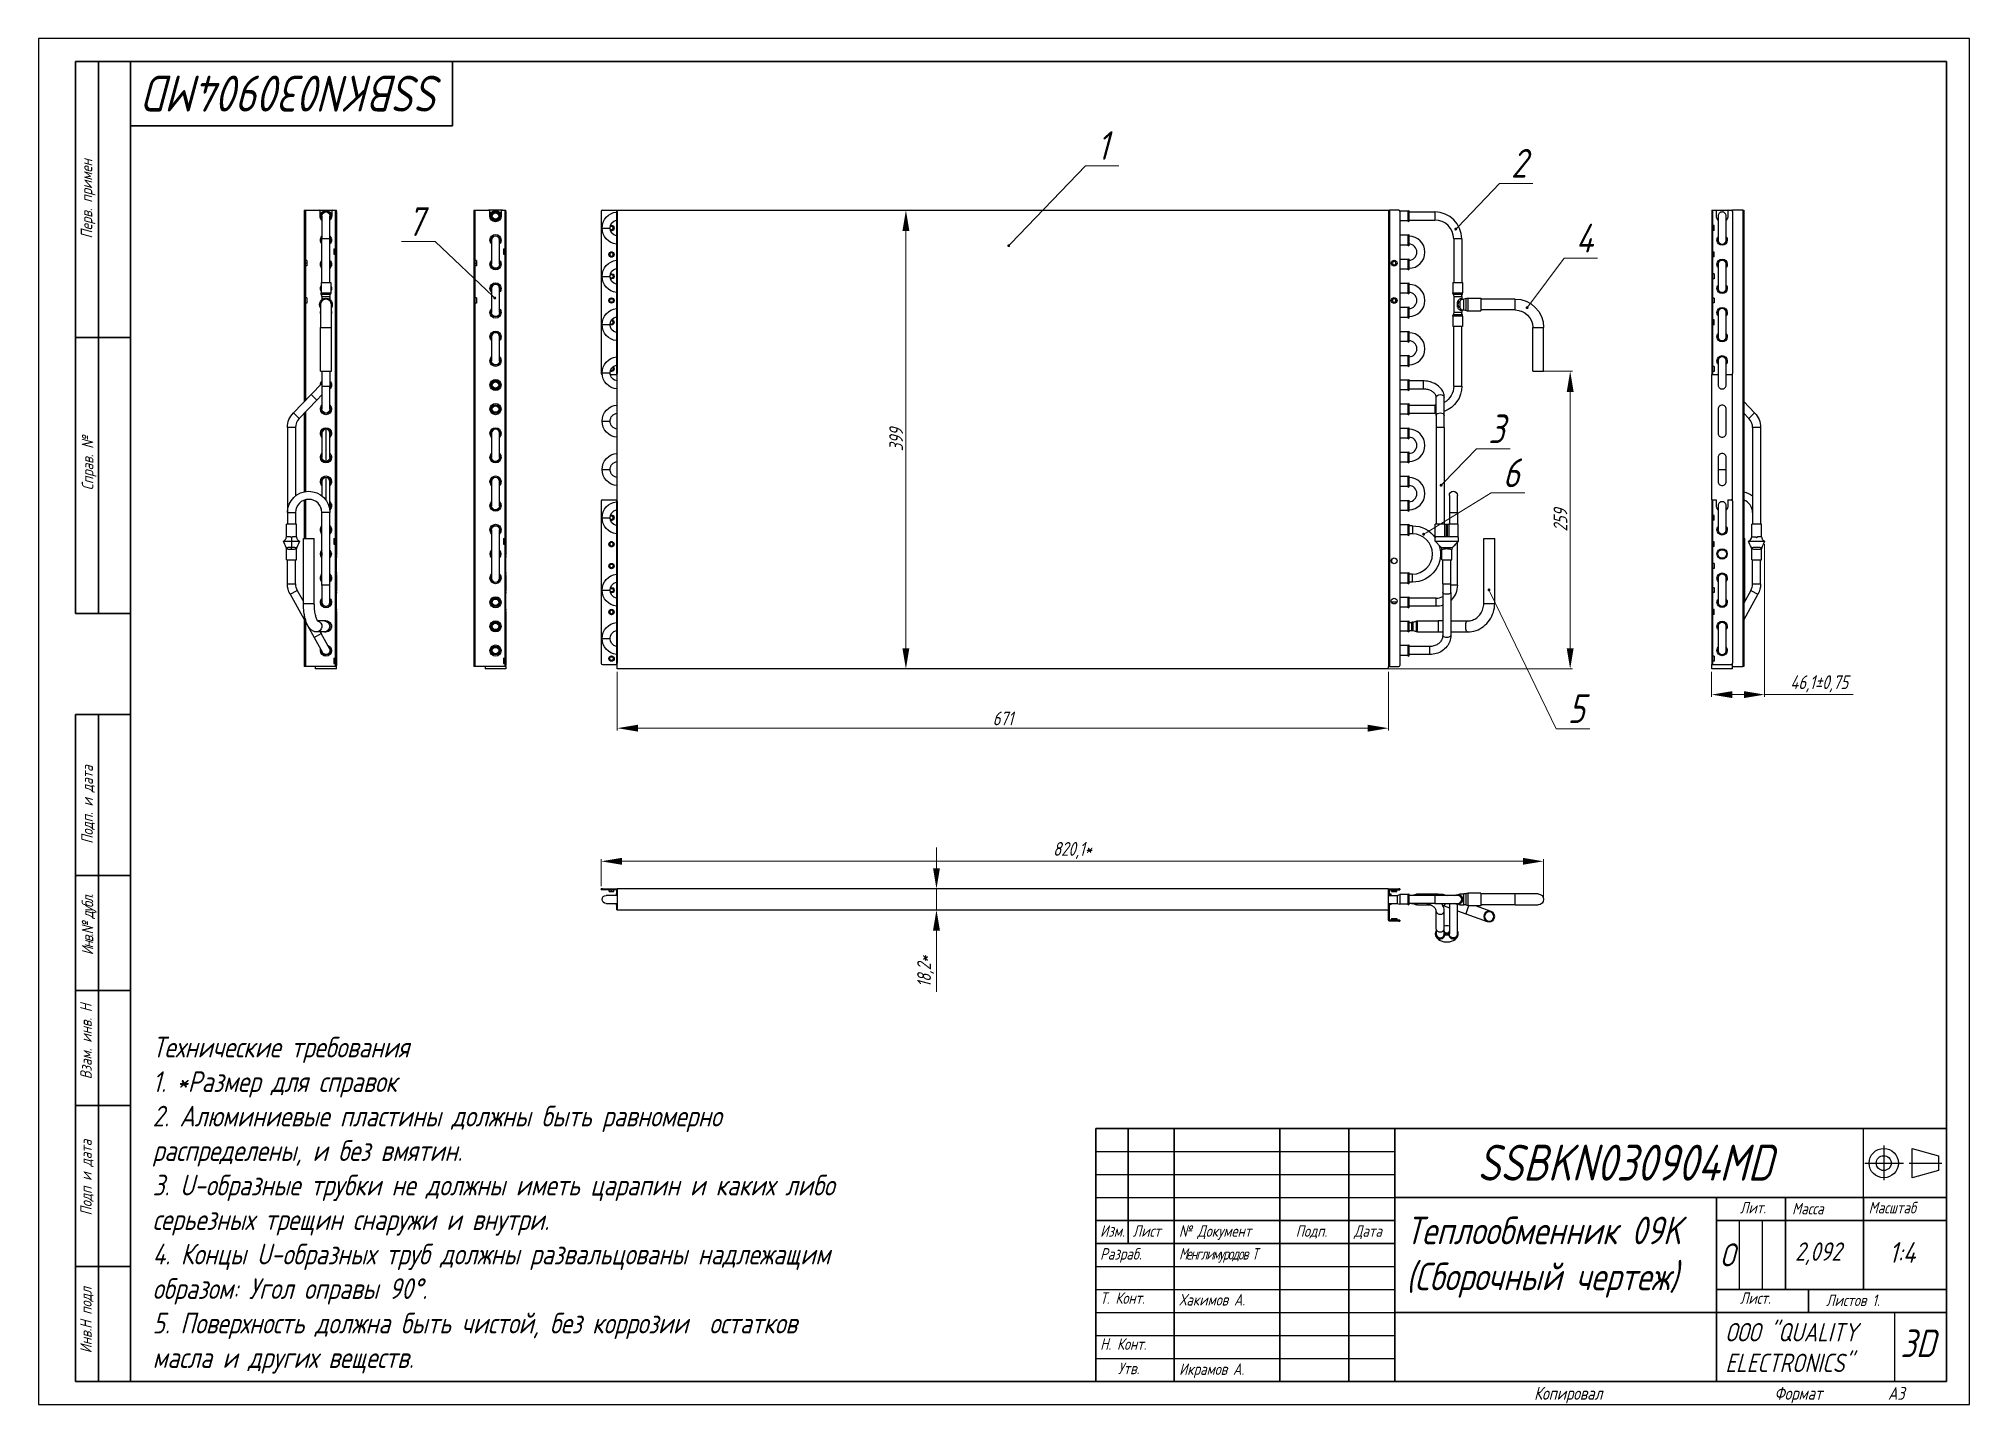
# Model space of a CAD drawing. Header units: millimetres. Extents: x 937859 to 970574, y 987894 to 996517.
# Drawn here: x 967823 to 969503, y 994038 to 995226 of the extents above; entities that cross this region are included whole.
import ezdxf
from ezdxf import colors
from ezdxf.entities.mleader import LeaderData, LeaderLine
from ezdxf.math import Vec2, Vec3

# ---------------------------------------------------------------- set-up
doc = ezdxf.new("R2010")
doc.units = ezdxf.units.MM
doc.header["$LTSCALE"] = 0.5
doc.linetypes.add('CENTER', pattern=[0.6, 0.375, -0.075, 0.075, -0.075])
for name, color, linetype, lineweight in [('0.25-STAMP', 7, 'Continuous', 25), ('0.3-STAMP', 7, 'Continuous', 30), ('MD_Visible', 7, 'Continuous', 25), ('MD_Visible Narrow', 7, 'Continuous', 25)]:
    doc.layers.add(name, color=color, linetype=linetype, lineweight=lineweight)
doc.layers.add('DIMENSION', color=1, linetype='Continuous')
doc.styles.add('A2', font='GOST_A.TTF', dxfattribs={"width": 0.955, "oblique": 15, "height": 12})
doc.styles.get("Standard").update_dxf_attribs({"font": 'GOST_A.TTF', "oblique": 15})
doc.dimstyles.new('ISO-25', dxfattribs={"dimtxt": 12, "dimasz": 4.5, "dimexe": 0.5, "dimexo": 0.625, "dimtad": 1, "dimtxsty": 'A2', "dimcen": 2.5, "dimadec": 0, "dimazin": 0, "dimtfac": 1, "dimtmove": 0, "dimatfit": 3, "dimfxl": 1, "dimlwd": 9, "dimlwe": 9, "dimarcsym": 0})

msp = doc.modelspace()

# ---------------------------------------------------------------- texts
at = {"insert": (968175.479, 995162.798), "char_height": 31.25, "width": 280.93515, "attachment_point": 1, "rotation": 180}
msp.add_mtext('SSBKN030904MD', dxfattribs=at)
at = {"char_height": 10, "attachment_point": 1, "rotation": 90}
for s, width, insert in [('Взам. инв. Н', 92.57089, (967858.777, 994320.979)), ('Подп и дата', 92.57089, (967858.777, 994202.56)), ('Инв.Н подл', 83.30857, (967858.708, 994082.693))]:
    msp.add_mtext_dynamic_manual_height_columns(s, width=width, gutter_width=50, heights=[0], dxfattribs=dict(at, insert=insert))
at = {"lineweight": 25, "attachment_point": 1}
for s, width, gutter_width, heights, insert, char_height in [('\\A1;{\\fGOST type A|b1|i0|c204|p34;Технические требования}\\P1. *Размер для справок\\P2. Алюминиевые пластины должны быть равномерно распределены, и без вмятин.\\P3. U-образные трубки не должны иметь царапин и каких либо серьезных трещин снаружи и внутри.\\P4. Концы U-образных труб должны развальцованы надлежащим образом: Угол оправы 90%%D.\\P5. Поверхность должна быть чистой, без коррозии  остатков масла и других веществ.', 598.57844, 14.503, [441.928], (967921.733, 994357.959), 18), ('Лит.', 49.56945, 77.784, [0], (969302.916, 994214.346), 10), ('Масса', 103.50874, 77.784, [0], (969348.28, 994213.471), 10), ('Масштаб', 49.56945, 77.784, [0], (969414.876, 994214.346), 10), ('Изм.', 16.78025, 77.784, [0], (968746.203, 994193.981), 10), ('Лист', 16.78025, 77.784, [0], (968774.569, 994193.981), 10), ('№ Документ', 148.74979, 77.784, [0], (968814.797, 994193.981), 10), ('Подп.', 16.78025, 77.784, [0], (968916.397, 994193.981), 10), ('Дата', 16.78025, 77.784, [0], (968967.072, 994193.981), 10), ('Разраб.', 16.78025, 77.784, [0], (968746.203, 994174.116), 10), ('{\\Q15;\\W0.9;\\T0.85;Менглимуродов Т}', 441.89463, 77.784, [0], (968814.933, 994174.116), 10), ('O', 17.607, 77.784, [0], (969284.964, 994178.286), 20), ('2,092', 49.56945, 77.784, [0], (969350.826, 994179.107), 16), ('1:4', 49.56945, 77.784, [0], (969432.656, 994179.364), 18), ('Т. Конт.', 377.7371, 77.784, [0], (968746.203, 994135.682), 10), ('Хакимов А.', 259.93392, 77.784, [0], (968814.933, 994134.192), 10), ('Лист.', 49.56945, 77.784, [0], (969302.916, 994135.628), 10), ('Листов 1.', 76.47683, 77.784, [0], (969377.857, 994133.783), 10), ('ООО "QUALITY\\PELECTRONICS"', 638.85085, 77.784, [0], (969290.181, 994108.969), 16), ('Н. Конт.', 363.95478, 77.784, [0], (968746.203, 994095.679), 10), ('3D', 49.56945, 77.784, [0], (969442.481, 994103.309), 24), ('Утв.', 43.57703, 77.784, [0], (968761.717, 994074.478), 10), ('Икрамов А.', 310.23946, 77.784, [0], (968814.933, 994073.871), 10)]:
    msp.add_mtext_dynamic_manual_height_columns(s, width=width, gutter_width=gutter_width, heights=heights, dxfattribs=dict(at, insert=insert, char_height=char_height))
at = {"attachment_point": 1}
for s, insert, char_height, width in [('SSBKN030904MD', (969074.4, 994264.085), 31.25, 280.93515), ('Теплообменник 09K\\P(Сборочный чертеж)', (969012.423, 994201.486), 24, 580.52831)]:
    msp.add_mtext(s, dxfattribs=dict(at, insert=insert, char_height=char_height, width=width))
at = {"char_height": 11.2, "attachment_point": 1}
for s, insert in [('\\pxqc;Копировал', (969009.131, 994053.404)), ('\\pxqc;Формат', (969209.318, 994053.404)), ('\\pxqc;A3', (969294.572, 994053.404))]:
    msp.add_mtext_dynamic_manual_height_columns(s, width=288.65722, gutter_width=2.216, heights=[19.915], dxfattribs=dict(at, insert=insert))
at = {"layer": 'DIMENSION', "color": 250, "linetype": 'CENTER', "ltscale": 0.25, "char_height": 10, "attachment_point": 1, "rotation": 90}
for s, width, insert in [('{\\C0;Перв. примен}', 105.93469, (967859.232, 995052.373)), ('\\pt2.5;{\\C0;Справ. №}', 77.83678, (967860.172, 994833.369)), ('{\\C0;Подп. и дата}', 132, (967859.803, 994525.856)), ('{\\T0.85;\\C0;Инв.№ дубл.}', 96, (967860.091, 994428.954))]:
    msp.add_mtext_dynamic_manual_height_columns(s, width=width, gutter_width=240, heights=[0], dxfattribs=dict(at, insert=insert))

# ---------------------------------------------------------------- blocks, each defined once
blk = doc.blocks.new('*D219')
at = {"color": 0, "lineweight": 9, "transparency": 16777216}
for p, q in [((968326.1, 994675.4), (968326.1, 994624.4)), ((968997.1, 994675.4), (968997.1, 994624.4)), ((968979.1, 994626.4), (968344.1, 994626.4))]:
    blk.add_line(p, q, dxfattribs=at)
at = {"color": 0, "transparency": 16777216}
for points in [[(968344.1, 994629.4), (968344.1, 994623.4), (968326.1, 994626.4)], [(968979.1, 994629.4), (968979.1, 994623.4), (968997.1, 994626.4)]]:
    blk.add_solid(points, dxfattribs=at)
at = {"layer": 'Defpoints', "color": 0, "transparency": 16777216}
for p in [(968326.1, 994677.9), (968997.1, 994677.9), (968326.1, 994626.4)]:
    blk.add_point(p, dxfattribs=at)
at = {"color": 0, "lineweight": 5, "transparency": 16777216, "insert": (968661.6, 994634.9), "char_height": 12, "attachment_point": 5, "style": 'A2'}
blk.add_mtext('671', dxfattribs=at)
blk = doc.blocks.new('*D220')
at = {"color": 0, "lineweight": 9, "transparency": 16777216}
for p, q in [((968603.8, 994504.6), (968603.8, 994522.6)), ((968659.1, 994486.6), (968601.8, 994486.6)), ((968603.8, 994486.6), (968603.8, 994468.4)), ((968659.1, 994468.4), (968601.8, 994468.4)), ((968603.8, 994450.4), (968603.8, 994397.1))]:
    blk.add_line(p, q, dxfattribs=at)
at = {"color": 0, "transparency": 16777216}
for points in [[(968600.8, 994504.6), (968606.8, 994504.6), (968603.8, 994486.6)], [(968600.8, 994450.4), (968606.8, 994450.4), (968603.8, 994468.4)]]:
    blk.add_solid(points, dxfattribs=at)
at = {"layer": 'Defpoints', "color": 0, "transparency": 16777216}
for p in [(968661.6, 994486.6), (968603.8, 994468.4), (968661.6, 994468.4)]:
    blk.add_point(p, dxfattribs=at)
at = {"color": 0, "transparency": 16777216, "insert": (968594.4, 994414.7), "char_height": 12, "attachment_point": 5, "rotation": 90, "style": 'A2'}
blk.add_mtext('18,2*', dxfattribs=at)
blk = doc.blocks.new('*D221')
at = {"color": 0, "lineweight": 9, "transparency": 16777216}
for p, q in [((968328.6, 995076.9), (968579.2, 995076.9)), ((968577.2, 995058.9), (968577.2, 994695.9)), ((968334.5, 994677.9), (968579.2, 994677.9))]:
    blk.add_line(p, q, dxfattribs=at)
at = {"color": 0, "transparency": 16777216}
for points in [[(968574.2, 995058.9), (968580.2, 995058.9), (968577.2, 995076.9)], [(968574.2, 994695.9), (968580.2, 994695.9), (968577.2, 994677.9)]]:
    blk.add_solid(points, dxfattribs=at)
at = {"layer": 'Defpoints', "color": 0, "transparency": 16777216}
for p in [(968326.1, 995076.9), (968332, 994677.9), (968577.2, 994677.9)]:
    blk.add_point(p, dxfattribs=at)
at = {"color": 0, "lineweight": 5, "transparency": 16777216, "insert": (968568.7, 994877.4), "char_height": 12, "attachment_point": 5, "rotation": 90, "style": 'A2'}
blk.add_mtext('399', dxfattribs=at)
blk = doc.blocks.new('_Dot')
at = {"color": 0, "linetype": 'ByBlock', "lineweight": -2}
blk.add_line((-0.5, 0), (-1, 0), dxfattribs=at)
at = {"color": 0, "linetype": 'ByBlock', "const_width": 0.5}
blk.add_lwpolyline([(-0.25, 0, 1), (0.25, 0, 1)], format="xyb", close=True, dxfattribs=at)
blk = doc.blocks.new('*D230')
at = {"color": 0, "lineweight": 9, "transparency": 16777216}
for p, q in [((969129.9, 994936.9), (969157.2, 994936.9)), ((969155.2, 994918.9), (969155.2, 994695.9)), ((968993.4, 994677.9), (969157.2, 994677.9))]:
    blk.add_line(p, q, dxfattribs=at)
at = {"color": 0, "transparency": 16777216}
for points in [[(969152.2, 994918.9), (969158.2, 994918.9), (969155.2, 994936.9)], [(969152.2, 994695.9), (969158.2, 994695.9), (969155.2, 994677.9)]]:
    blk.add_solid(points, dxfattribs=at)
at = {"layer": 'Defpoints', "color": 0, "transparency": 16777216}
for p in [(969127.4, 994936.9), (968990.9, 994677.9), (969155.2, 994677.9)]:
    blk.add_point(p, dxfattribs=at)
at = {"color": 0, "lineweight": 5, "transparency": 16777216, "insert": (969146.7, 994807.4), "char_height": 12, "attachment_point": 5, "rotation": 90, "style": 'A2'}
blk.add_mtext('259', dxfattribs=at)
blk = doc.blocks.new('*D231')
at = {"color": 0, "lineweight": 9, "transparency": 16777216}
for p, q in [((968312.1, 994489.1), (968312.1, 994512.6)), ((969114.1, 994510.6), (968330.1, 994510.6)), ((969132.1, 994480), (969132.1, 994512.6))]:
    blk.add_line(p, q, dxfattribs=at)
at = {"color": 0, "transparency": 16777216}
for points in [[(968330.1, 994513.6), (968330.1, 994507.6), (968312.1, 994510.6)], [(969114.1, 994513.6), (969114.1, 994507.6), (969132.1, 994510.6)]]:
    blk.add_solid(points, dxfattribs=at)
at = {"layer": 'Defpoints', "color": 0, "transparency": 16777216}
for p in [(968312.1, 994510.6), (968312.1, 994486.6), (969132.1, 994477.5)]:
    blk.add_point(p, dxfattribs=at)
at = {"color": 0, "lineweight": 5, "transparency": 16777216, "insert": (968722.1, 994520), "char_height": 12, "attachment_point": 5, "style": 'A2'}
blk.add_mtext('820,1*', dxfattribs=at)
blk = doc.blocks.new('*D232')
at = {"color": 0, "lineweight": 9, "transparency": 16777216}
for p, q in [((969324.4, 994786.4), (969324.4, 994653.6)), ((969278.3, 994675.4), (969278.3, 994653.6)), ((969296.3, 994655.6), (969306.4, 994655.6)), ((969324.4, 994655.6), (969401.4, 994655.6))]:
    blk.add_line(p, q, dxfattribs=at)
at = {"color": 0, "transparency": 16777216}
for points in [[(969296.3, 994658.6), (969296.3, 994652.6), (969278.3, 994655.6)], [(969306.4, 994658.6), (969306.4, 994652.6), (969324.4, 994655.6)]]:
    blk.add_solid(points, dxfattribs=at)
at = {"layer": 'Defpoints', "color": 0, "transparency": 16777216}
for p in [(969324.4, 994788.9), (969278.3, 994677.9), (969324.4, 994655.6)]:
    blk.add_point(p, dxfattribs=at)
at = {"color": 0, "transparency": 16777216, "insert": (969371.9, 994665), "char_height": 12, "attachment_point": 5, "style": 'A2'}
blk.add_mtext('46,1%%P0,75', dxfattribs=at)

# ---------------------------------------------------------------- dimensions: what is measured, and where the dimension line sits
at = {"lineweight": 5}
for base, p1, p2, override, picture, middle in [((968577.211, 994677.934), (968326.053, 995076.934), (968331.979, 994677.934), {"dimscale": 4, "dimtxt": 5, "dimlfac": 1}, '*D221', (968568.706, 994877.434)), ((969155.247, 994677.934), (969127.353, 994936.934), (968990.887, 994677.934), {"dimscale": 4, "dimtxt": 5}, '*D230', (969146.743, 994807.434))]:
    dim = msp.add_linear_dim(base=base, p1=p1, p2=p2, angle=90, dimstyle='ISO-25', override=override, dxfattribs=at)
    dim.commit()
    dim.dimension.update_dxf_attribs({"geometry": picture, "text_midpoint": middle})
for base, p1, p2, angle, text, override, picture, middle in [((969324.411, 994655.565), (969278.311, 994677.934), (969324.411, 994788.934), 180, '<>%%P0,75', {"dimscale": 4, "dimtxt": 5}, '*D232', (969371.914, 994664.97)), ((968603.834, 994468.355), (968661.553, 994486.555), (968661.553, 994468.355), 90, '<>*', {"dimscale": 4, "dimtxt": 5, "dimlfac": 1}, '*D220', (968594.429, 994414.718))]:
    dim = msp.add_linear_dim(base=base, p1=p1, p2=p2, angle=angle, text=text, dimstyle='ISO-25', override=override)
    dim.commit()
    dim.dimension.update_dxf_attribs({"geometry": picture, "text_midpoint": middle})
dim = msp.add_linear_dim(base=(968326.053, 994626.408), p1=(968997.053, 994677.934), p2=(968326.053, 994677.934), dimstyle='ISO-25', override={"dimscale": 4, "dimtxt": 5, "dimlfac": 1}, dxfattribs=at)
dim.commit()
dim.dimension.update_dxf_attribs({"geometry": '*D219', "text_midpoint": (968661.553, 994634.912)})
dim = msp.add_linear_dim(base=(968312.053, 994510.616), p1=(969132.113, 994477.455), p2=(968312.053, 994486.555), text='820,1*', dimstyle='ISO-25', override={"dimscale": 4, "dimtxt": 5}, dxfattribs=at)
dim.commit()
dim.dimension.update_dxf_attribs({"geometry": '*D231', "text_midpoint": (968722.083, 994520.02)})

# ---------------------------------------------------------------- linework, layer by layer
for p, q in [((969410.551, 994218.211), (969410.551, 994278.211)), ((969437.531, 994118.211), (969437.531, 994058.211))]:
    msp.add_line(p, q)
at = {"lineweight": 25}
for p, q in [((969428.039, 994263.299), (969428.039, 994233.124)), ((969411.66, 994248.063), (969445.163, 994248.063)), ((969450.108, 994248.063), (969478.666, 994248.063))]:
    msp.add_line(p, q, dxfattribs=at)
msp.add_lwpolyline([(969452.717, 994260.846), (969475.671, 994254.533), (969475.671, 994248.063), (969475.671, 994241.593), (969452.717, 994235.28), (969452.717, 994248.063)], close=True, dxfattribs=at)
for radius in [12.783, 6.473]:
    msp.add_circle((969428.039, 994248.063), radius, dxfattribs=at)
at = {"layer": '0.25-STAMP', "color": 0}
for p, q in [((968742.551, 994258.211), (969002.551, 994258.211)), ((968742.551, 994238.211), (969002.551, 994238.211)), ((968742.551, 994218.211), (969002.551, 994218.211)), ((969302.551, 994138.211), (969302.551, 994198.211)), ((969322.551, 994138.211), (969322.551, 994198.211)), ((968742.551, 994158.211), (969002.551, 994158.211)), ((968742.551, 994138.211), (969002.551, 994138.211)), ((968742.551, 994118.211), (969002.551, 994118.211)), ((968742.551, 994098.211), (969002.551, 994098.211)), ((968742.551, 994078.211), (969002.551, 994078.211))]:
    msp.add_line(p, q, dxfattribs=at)
at = {"layer": '0.25-STAMP'}
msp.add_lwpolyline([(967822.551, 994038.211), (969502.551, 994038.211), (969502.551, 995226.211), (967822.551, 995226.211), (967822.551, 994038.211)], dxfattribs=at)
at = {"layer": '0.3-STAMP', "color": 0}
for p, q in [((967854.551, 994726.211), (967854.551, 995206.211)), ((967854.551, 995206.211), (967902.551, 995206.211)), ((967874.551, 994726.211), (967874.551, 995206.211)), ((967902.551, 995206.211), (967902.551, 994726.211)), ((967854.551, 994966.211), (967902.551, 994966.211)), ((967854.551, 994726.211), (967902.551, 994726.211)), ((967854.551, 994058.211), (967854.551, 994638.211)), ((967902.551, 994638.211), (967854.551, 994638.211)), ((967874.551, 994058.211), (967874.551, 994638.211)), ((967902.551, 994638.211), (967902.551, 994058.211)), ((967902.551, 994498.211), (967854.551, 994498.211)), ((967902.551, 994398.211), (967854.551, 994398.211)), ((967902.551, 994298.211), (967854.551, 994298.211)), ((968742.551, 994278.211), (969482.551, 994278.211)), ((968742.551, 994058.211), (968742.551, 994278.211)), ((968770.551, 994178.211), (968770.551, 994278.211)), ((968810.551, 994058.211), (968810.551, 994278.211)), ((968902.551, 994058.211), (968902.551, 994278.211)), ((968962.551, 994058.211), (968962.551, 994278.211)), ((969002.551, 994058.211), (969002.551, 994278.211)), ((969482.551, 994058.211), (969482.551, 994278.211)), ((969002.551, 994218.211), (969482.551, 994218.211)), ((969282.551, 994058.211), (969282.551, 994218.211)), ((969342.551, 994138.211), (969342.551, 994218.211)), ((969410.551, 994138.211), (969410.551, 994218.211)), ((968742.551, 994198.211), (969002.551, 994198.211)), ((969282.551, 994198.211), (969482.551, 994198.211)), ((968742.551, 994178.211), (969002.551, 994178.211)), ((967902.551, 994158.211), (967854.551, 994158.211)), ((969282.551, 994138.211), (969482.551, 994138.211)), ((969362.551, 994118.211), (969362.551, 994138.211)), ((969002.551, 994118.211), (969482.551, 994118.211)), ((967902.551, 994058.211), (967854.551, 994058.211)), ((968742.551, 994058.211), (969482.551, 994058.211))]:
    msp.add_line(p, q, dxfattribs=at)
at = {"layer": '0.3-STAMP'}
for p, q in [((968182.551, 995206.211), (967902.551, 995206.211)), ((968182.551, 995150.211), (968182.551, 995206.211)), ((967902.551, 995150.211), (968182.551, 995150.211))]:
    msp.add_line(p, q, dxfattribs=at)
msp.add_lwpolyline([(967902.551, 994058.211), (969482.551, 994058.211), (969482.551, 995206.211), (967902.551, 995206.211), (967902.551, 994058.211)], dxfattribs=at)
at = {"layer": 'MD_Visible', "extrusion": (0, 1, 0)}
for p, q in [((968053.66, 995076.934), (968054.46, 995076.934)), ((968053.66, 995076.934), (968053.66, 995075.934)), ((968053.66, 995075.934), (968053.66, 994910.437)), ((968054.46, 995076.934), (968054.66, 995076.934)), ((968054.46, 995075.934), (968054.46, 995076.934)), ((968054.46, 995075.934), (968054.46, 994911.264)), ((968054.66, 995076.934), (968066.56, 995076.934)), ((968066.56, 995076.934), (968078.56, 995076.934)), ((968067.56, 995071.934), (968067.56, 995075.934)), ((968067.56, 995071.934), (968067.56, 995075.934)), ((968069.06, 995071.934), (968069.06, 995051.934)), ((968076.06, 995051.934), (968076.06, 995071.934)), ((968077.56, 995075.934), (968077.56, 995071.934)), ((968077.56, 995075.934), (968077.56, 995071.934)), ((968078.56, 995076.934), (968080.66, 995076.934)), ((968080.66, 995076.934), (968080.86, 995076.934)), ((968080.86, 995076.934), (968081.66, 995076.934)), ((968080.86, 995076.934), (968080.86, 995075.934)), ((968080.86, 995075.934), (968080.86, 994776.934)), ((968081.66, 995075.934), (968081.66, 995076.934)), ((968081.66, 995075.934), (968081.66, 994776.934)), ((968201.212, 995076.934), (968201.212, 995075.934)), ((968201.212, 995076.934), (968202.012, 995076.934)), ((968201.212, 995075.934), (968201.212, 994680.934)), ((968202.012, 995075.934), (968202.012, 995076.934)), ((968202.012, 995076.934), (968202.212, 995076.934)), ((968202.012, 995075.934), (968202.012, 994680.934)), ((968202.212, 995076.934), (968214.112, 995076.934)), ((968226.112, 995076.934), (968214.112, 995076.934)), ((968215.112, 995071.934), (968215.112, 995075.934)), ((968225.112, 995075.934), (968225.112, 995071.934)), ((968226.112, 995076.934), (968229.212, 995076.934)), ((968228.212, 995076.934), (968228.412, 995076.934)), ((968228.412, 995076.934), (968228.412, 995075.934)), ((968228.412, 995076.934), (968229.212, 995076.934)), ((968228.412, 995075.934), (968228.412, 994776.934)), ((968229.212, 995075.934), (968229.212, 995076.934)), ((968229.212, 995075.934), (968229.212, 994776.934)), ((968312.053, 995075.934), (968312.053, 994934.934)), ((968313.053, 995076.934), (968325.253, 995076.934)), ((968325.253, 995076.934), (968325.453, 995076.934)), ((968325.453, 995076.934), (968325.453, 995075.934)), ((968325.453, 995076.934), (968326.053, 995076.934)), ((968325.453, 995075.934), (968325.453, 994934.934)), ((968326.053, 994677.934), (968326.053, 995076.934)), ((968326.053, 995076.934), (968997.053, 995076.934)), ((968326.053, 995075.934), (968326.053, 994934.934)), ((968997.053, 995076.934), (968998.053, 995076.934)), ((968997.053, 995076.934), (968997.053, 994679.934)), ((969006.053, 995076.934), (968998.053, 995076.934)), ((969013.853, 995076.207), (969007.015, 995076.207)), ((969007.053, 995075.934), (969007.053, 994680.934)), ((969013.853, 995067.661), (969007.053, 995067.661)), ((969013.853, 995076.207), (969014.853, 995076.784)), ((969013.853, 995076.207), (969013.853, 995067.661)), ((969013.853, 995067.661), (969014.853, 995067.084)), ((969014.853, 995076.784), (969014.853, 995067.084)), ((969014.853, 995075.434), (969037.353, 995075.434)), ((969014.853, 995068.434), (969037.353, 995068.434)), ((969278.311, 995076.934), (969278.311, 995075.934)), ((969278.311, 995076.934), (969278.911, 995076.934)), ((969278.311, 995075.934), (969278.311, 994934.934)), ((969278.911, 995075.934), (969278.911, 995076.934)), ((969278.911, 995076.934), (969279.111, 995076.934)), ((969278.911, 995075.934), (969278.911, 994934.934)), ((969279.111, 995076.934), (969282.211, 995076.934)), ((969282.211, 995076.934), (969292.611, 995076.934)), ((969282.411, 995071.934), (969282.411, 995076.734)), ((969283.911, 995071.904), (969283.911, 995061.434)), ((969290.911, 995061.434), (969290.911, 995071.904)), ((969292.411, 995076.734), (969292.411, 995071.934)), ((969292.611, 995076.934), (969295.511, 995076.934)), ((969295.511, 995076.934), (969296.511, 995076.934)), ((969296.511, 995075.934), (969296.511, 995076.934)), ((969305.311, 995076.934), (969296.511, 995076.934)), ((969296.511, 995075.934), (969296.511, 994934.934)), ((969305.311, 995076.934), (969306.311, 995076.934)), ((969306.311, 995076.934), (969306.311, 994679.934)), ((968069.06, 995013.934), (968069.06, 995051.934)), ((968076.06, 995013.934), (968076.06, 995051.934)), ((968216.612, 995050.934), (968216.612, 995029.934)), ((968223.612, 995029.934), (968223.612, 995050.934)), ((969013.853, 995055.207), (969007.053, 995055.207)), ((969013.853, 995055.207), (969014.853, 995055.784)), ((969013.853, 995055.207), (969013.853, 995050.934)), ((969013.853, 995050.934), (969013.853, 995046.661)), ((969014.853, 995055.784), (969014.853, 995050.934)), ((969014.853, 995050.934), (969014.853, 995046.084)), ((969053.853, 995051.934), (969053.853, 995013.934)), ((969060.853, 995051.934), (969060.853, 995013.934)), ((969280.611, 995063.534), (969279.111, 995063.534)), ((969280.611, 995059.334), (969279.111, 995059.334)), ((969280.611, 995059.334), (969280.611, 995063.534)), ((969283.911, 995061.434), (969283.911, 995050.965)), ((969290.911, 995050.965), (969290.911, 995061.434)), ((968055.96, 995033.284), (968054.66, 995033.284)), ((968055.96, 995033.284), (968055.96, 995030.934)), ((968055.96, 995030.934), (968055.96, 995028.584)), ((968079.36, 995043.284), (968080.66, 995043.284)), ((968079.36, 995043.284), (968079.36, 995040.934)), ((968079.36, 995040.934), (968079.36, 995038.584)), ((968079.36, 995038.584), (968080.66, 995038.584)), ((968203.512, 995033.284), (968202.212, 995033.284)), ((968203.512, 995033.284), (968203.512, 995030.934)), ((968203.512, 995030.934), (968203.512, 995028.584)), ((968226.912, 995043.284), (968226.912, 995040.934)), ((968226.912, 995043.284), (968228.212, 995043.284)), ((968226.912, 995040.934), (968226.912, 995038.584)), ((968226.912, 995038.584), (968228.212, 995038.584)), ((969013.853, 995046.661), (969007.053, 995046.661)), ((969013.853, 995034.207), (969007.053, 995034.207)), ((969013.853, 995046.661), (969014.853, 995046.084)), ((969013.853, 995034.207), (969014.853, 995034.784)), ((969013.853, 995034.207), (969013.853, 995025.661)), ((969014.853, 995034.784), (969014.853, 995025.084)), ((969280.611, 995040.534), (969279.111, 995040.534)), ((969280.611, 995036.334), (969279.111, 995036.334)), ((969280.611, 995036.334), (969280.611, 995040.534)), ((968055.96, 995028.584), (968054.66, 995028.584)), ((968068.31, 995013.934), (968068.31, 995004.953)), ((968068.31, 995013.934), (968076.81, 995013.934)), ((968076.81, 995013.934), (968076.81, 995004.953)), ((968203.512, 995028.584), (968202.212, 995028.584)), ((969013.853, 995025.661), (969007.053, 995025.661)), ((969013.853, 995025.661), (969014.853, 995025.084)), ((969013.853, 995013.207), (969014.853, 995013.784)), ((969014.853, 995013.784), (969014.853, 995008.934)), ((969053.103, 995013.934), (969057.353, 995013.934)), ((969053.103, 995013.934), (969053.103, 995004.953)), ((969057.353, 995013.934), (969061.603, 995013.934)), ((969061.603, 995013.934), (969061.603, 995004.953)), ((969280.611, 995021.542), (969279.111, 995021.542)), ((969280.611, 995017.326), (969279.111, 995017.326)), ((969280.611, 995021.542), (969280.611, 995017.326)), ((969283.911, 995029.904), (969283.911, 995019.434)), ((969283.911, 995019.434), (969283.911, 995008.965)), ((969290.911, 995019.434), (969290.911, 995029.904)), ((969290.911, 995008.965), (969290.911, 995019.434)), ((968055.96, 995000.784), (968054.66, 995000.784)), ((968055.96, 995000.784), (968055.96, 994996.084)), ((968069.06, 995001.8), (968069.06, 994999.19)), ((968075.35, 994999.781), (968075.35, 994999.781)), ((968076.06, 995001.8), (968076.06, 994999.19)), ((968203.512, 995000.784), (968202.212, 995000.784)), ((968203.512, 995000.784), (968203.512, 994996.084)), ((968216.612, 995008.934), (968216.612, 994987.934)), ((968223.612, 994987.934), (968223.612, 995008.934)), ((969013.853, 995013.207), (969007.053, 995013.207)), ((969013.853, 995004.661), (969007.053, 995004.661)), ((969013.853, 995013.207), (969013.853, 995008.934)), ((969013.853, 995008.934), (969013.853, 995004.661)), ((969013.853, 995004.661), (969014.853, 995004.084)), ((969014.853, 995008.934), (969014.853, 995004.084)), ((969053.853, 995001.8), (969053.853, 994988.068)), ((969060.853, 995001.8), (969060.853, 994999.694)), ((969060.853, 994999.694), (969062.719, 994999.694)), ((969066.519, 995000.444), (969077.353, 995000.444)), ((969077.353, 995000.444), (969077.353, 994989.424)), ((969107.353, 994999.694), (969077.353, 994999.694)), ((969280.611, 995000.534), (969279.111, 995000.534)), ((969280.611, 995000.534), (969280.611, 994996.334)), ((968055.96, 994996.084), (968054.66, 994996.084)), ((968067.8, 994994.934), (968067.8, 994974.934)), ((968077.32, 994974.934), (968077.32, 994994.934)), ((968203.512, 994996.084), (968202.212, 994996.084)), ((969013.853, 994992.207), (969007.053, 994992.207)), ((969013.853, 994983.661), (969007.053, 994983.661)), ((969013.853, 994992.207), (969014.853, 994992.784)), ((969013.853, 994992.207), (969013.853, 994983.661)), ((969013.853, 994983.661), (969014.853, 994983.084)), ((969014.853, 994992.784), (969014.853, 994983.084)), ((969053.103, 994984.916), (969053.103, 994975.934)), ((969060.853, 994990.174), (969062.719, 994990.174)), ((969060.853, 994990.174), (969060.853, 994988.068)), ((969061.603, 994984.916), (969061.603, 994975.934)), ((969066.519, 994989.424), (969077.353, 994989.424)), ((969107.353, 994990.174), (969077.353, 994990.174)), ((969280.611, 994996.334), (969279.111, 994996.334)), ((969280.611, 994981.534), (969279.111, 994981.534)), ((969280.611, 994977.334), (969280.611, 994981.534)), ((969283.911, 994987.904), (969283.911, 994977.434)), ((969290.911, 994977.434), (969290.911, 994987.904)), ((968067.8, 994936.934), (968067.8, 994974.934)), ((968077.32, 994936.934), (968077.32, 994974.934)), ((968216.612, 994966.934), (968216.612, 994945.934)), ((968223.612, 994945.934), (968223.612, 994966.934)), ((969013.853, 994971.207), (969007.053, 994971.207)), ((969013.853, 994971.207), (969014.853, 994971.784)), ((969013.853, 994971.207), (969013.853, 994966.934)), ((969013.853, 994966.934), (969013.853, 994962.661)), ((969014.853, 994971.784), (969014.853, 994966.934)), ((969014.853, 994966.934), (969014.853, 994962.084)), ((969057.353, 994975.934), (969053.103, 994975.934)), ((969053.853, 994923.934), (969053.853, 994975.934)), ((969061.603, 994975.934), (969057.353, 994975.934)), ((969060.853, 994923.934), (969060.853, 994975.934)), ((969122.593, 994936.934), (969122.593, 994974.934)), ((969132.113, 994936.934), (969132.113, 994974.934)), ((969280.611, 994977.334), (969279.111, 994977.334)), ((969283.911, 994977.434), (969283.911, 994966.965)), ((969290.911, 994966.965), (969290.911, 994977.434)), ((969013.853, 994962.661), (969007.053, 994962.661)), ((969013.853, 994950.207), (969007.053, 994950.207)), ((969013.853, 994962.661), (969014.853, 994962.084)), ((969013.853, 994950.207), (969014.853, 994950.784)), ((969013.853, 994950.207), (969013.853, 994941.661)), ((969014.853, 994950.784), (969014.853, 994941.084)), ((968067.8, 994936.934), (968077.32, 994936.934)), ((968069.06, 994936.934), (968069.06, 994923.934)), ((968076.06, 994936.934), (968076.06, 994923.934)), ((968320.016, 994933.934), (968325.253, 994933.934)), ((968325.253, 994933.934), (968325.453, 994933.934)), ((968325.453, 994934.934), (968325.453, 994933.934)), ((968326.053, 994933.934), (968325.453, 994933.934)), ((969013.853, 994941.661), (969007.053, 994941.661)), ((969013.853, 994941.661), (969014.853, 994941.084)), ((969013.853, 994929.207), (969014.853, 994929.784)), ((969014.853, 994929.784), (969014.853, 994924.934)), ((969122.593, 994936.934), (969127.353, 994936.934)), ((969127.353, 994936.934), (969132.113, 994936.934)), ((969278.311, 994934.934), (969278.311, 994933.934)), ((969278.311, 994824.934), (969278.311, 994933.934)), ((969278.911, 994933.934), (969278.311, 994933.934)), ((969278.911, 994933.934), (969278.911, 994934.934)), ((969278.911, 994933.934), (969279.111, 994933.934)), ((969280.611, 994941.084), (969279.111, 994941.084)), ((969280.611, 994936.784), (969279.111, 994936.784)), ((969279.111, 994933.934), (969283.911, 994933.934)), ((969280.611, 994941.084), (969280.611, 994936.784)), ((969283.911, 994945.904), (969283.911, 994935.434)), ((969283.911, 994935.434), (969283.911, 994924.965)), ((969290.911, 994935.434), (969290.911, 994945.904)), ((969290.911, 994924.965), (969290.911, 994935.434)), ((969290.911, 994933.934), (969295.511, 994933.934)), ((969296.511, 994823.934), (969296.511, 994934.934)), ((968044.266, 994900.73), (968059.614, 994916.589)), ((968069.06, 994926.35), (968059.614, 994916.589)), ((968064.644, 994911.721), (968069.06, 994916.284)), ((968069.06, 994923.934), (968069.06, 994903.934)), ((968076.06, 994903.934), (968076.06, 994923.934)), ((969013.853, 994929.207), (969007.053, 994929.207)), ((969013.853, 994920.661), (969007.053, 994920.661)), ((969013.853, 994929.207), (969013.853, 994924.934)), ((969013.853, 994924.934), (969013.853, 994920.661)), ((969013.853, 994920.661), (969014.853, 994920.084)), ((969027.153, 994928.434), (969014.853, 994928.434)), ((969014.853, 994924.934), (969014.853, 994920.084)), ((969027.153, 994921.434), (969014.853, 994921.434)), ((969038.653, 994898.296), (969038.653, 994914.155)), ((969045.653, 994898.296), (969045.653, 994914.155)), ((968049.296, 994895.862), (968064.644, 994911.721)), ((968053.66, 994900.371), (968053.66, 994875.19)), ((968054.46, 994901.198), (968054.46, 994857.512)), ((969013.853, 994908.207), (969007.053, 994908.207)), ((969013.853, 994899.661), (969007.053, 994899.661)), ((969013.853, 994908.207), (969014.853, 994908.784)), ((969013.853, 994908.207), (969013.853, 994899.661)), ((969013.853, 994899.661), (969014.853, 994899.084)), ((969014.853, 994908.784), (969014.853, 994899.084)), ((969014.853, 994907.434), (969037.353, 994907.434)), ((969014.853, 994900.434), (969037.353, 994900.434)), ((969038.653, 994898.296), (969038.653, 994887.864)), ((969045.653, 994887.864), (969045.653, 994898.296)), ((969283.911, 994903.904), (969283.911, 994893.434)), ((969290.911, 994893.434), (969290.911, 994903.904)), ((969315.705, 994900.73), (969306.311, 994910.437)), ((969310.675, 994895.862), (969306.311, 994900.371)), ((968039.06, 994887.864), (968039.06, 994813.934)), ((968046.06, 994887.864), (968046.06, 994828.425)), ((968069.06, 994882.934), (968069.06, 994861.934)), ((968076.06, 994861.934), (968076.06, 994882.934)), ((968216.612, 994882.934), (968216.612, 994861.934)), ((968223.612, 994861.934), (968223.612, 994882.934)), ((969013.853, 994887.207), (969007.053, 994887.207)), ((969013.853, 994887.207), (969014.853, 994887.784)), ((969013.853, 994887.207), (969013.853, 994882.934)), ((969013.853, 994882.934), (969013.853, 994878.661)), ((969014.853, 994887.784), (969014.853, 994882.934)), ((969014.853, 994882.934), (969014.853, 994878.084)), ((969038.653, 994887.864), (969038.653, 994803.934)), ((969045.653, 994887.864), (969045.653, 994803.934)), ((969283.911, 994893.434), (969283.911, 994882.965)), ((969290.911, 994882.965), (969290.911, 994893.434)), ((969313.911, 994887.864), (969313.911, 994803.934)), ((969320.911, 994887.864), (969320.911, 994803.934)), ((968053.66, 994875.19), (968053.66, 994832.018)), ((969013.853, 994878.661), (969007.053, 994878.661)), ((969013.853, 994866.207), (969007.053, 994866.207)), ((969013.853, 994878.661), (969014.853, 994878.084)), ((969013.853, 994866.207), (969014.853, 994866.784)), ((969013.853, 994866.207), (969013.853, 994857.661)), ((969014.853, 994866.784), (969014.853, 994857.084)), ((968054.46, 994857.512), (968054.46, 994832.172)), ((969013.853, 994857.661), (969007.053, 994857.661)), ((969013.853, 994857.661), (969014.853, 994857.084)), ((969013.853, 994845.207), (969014.853, 994845.784)), ((969014.853, 994845.784), (969014.853, 994840.934)), ((969283.911, 994861.904), (969283.911, 994851.434)), ((969283.911, 994851.434), (969283.911, 994840.965)), ((969290.911, 994851.434), (969290.911, 994861.904)), ((969290.911, 994840.965), (969290.911, 994851.434)), ((968069.06, 994840.934), (968069.06, 994828.425)), ((968076.06, 994819.934), (968076.06, 994840.934)), ((968216.612, 994840.934), (968216.612, 994819.934)), ((968223.612, 994819.934), (968223.612, 994840.934)), ((969013.853, 994845.207), (969007.053, 994845.207)), ((969013.853, 994836.661), (969007.053, 994836.661)), ((969013.853, 994845.207), (969013.853, 994840.934)), ((969013.853, 994840.934), (969013.853, 994836.661)), ((969013.853, 994836.661), (969014.853, 994836.084)), ((969014.853, 994840.934), (969014.853, 994836.084)), ((969050.053, 994828.934), (969050.053, 994813.934)), ((969057.053, 994813.934), (969057.053, 994828.934)), ((968039.06, 994813.934), (968039.06, 994803.934)), ((968046.06, 994813.934), (968046.06, 994803.934)), ((968053.66, 994824.753), (968053.66, 994791.434)), ((968054.46, 994825.008), (968054.46, 994791.434)), ((968069.06, 994750.934), (968069.06, 994813.934)), ((968076.06, 994750.934), (968076.06, 994813.934)), ((968312.053, 994823.934), (968312.053, 994682.934)), ((968313.053, 994824.934), (968325.253, 994824.934)), ((968325.253, 994824.934), (968325.453, 994824.934)), ((968325.453, 994824.934), (968325.453, 994823.934)), ((968325.453, 994824.934), (968326.053, 994824.934)), ((968325.453, 994823.934), (968325.453, 994682.934)), ((968326.053, 994823.934), (968326.053, 994682.934)), ((969013.853, 994824.207), (969007.053, 994824.207)), ((969013.853, 994815.661), (969007.053, 994815.661)), ((969013.853, 994824.207), (969014.853, 994824.784)), ((969013.853, 994824.207), (969013.853, 994815.661)), ((969013.853, 994815.661), (969014.853, 994815.084)), ((969014.853, 994824.784), (969014.853, 994815.084)), ((969050.053, 994813.934), (969050.053, 994803.934)), ((969057.053, 994813.934), (969057.053, 994803.934)), ((969278.311, 994824.934), (969278.311, 994823.934)), ((969278.311, 994824.934), (969278.911, 994824.934)), ((969278.311, 994823.934), (969278.311, 994682.934)), ((969278.911, 994823.934), (969278.911, 994824.934)), ((969278.911, 994824.934), (969279.111, 994824.934)), ((969278.911, 994823.934), (969278.911, 994682.934)), ((969279.111, 994824.934), (969282.211, 994824.934)), ((969282.411, 994819.934), (969282.411, 994824.734)), ((969283.911, 994819.904), (969283.911, 994809.434)), ((969290.911, 994809.434), (969290.911, 994819.904)), ((969292.411, 994824.734), (969292.411, 994819.934)), ((969292.611, 994824.934), (969295.511, 994824.934)), ((969296.511, 994823.934), (969296.511, 994682.934)), ((968046.86, 994803.934), (968038.26, 994803.934)), ((968038.26, 994792.932), (968038.26, 994803.934)), ((968046.86, 994792.932), (968046.86, 994803.934)), ((968216.612, 994798.934), (968216.612, 994756.934)), ((968223.612, 994756.934), (968223.612, 994798.934)), ((969013.853, 994803.207), (969007.053, 994803.207)), ((969013.853, 994803.207), (969014.853, 994803.784)), ((969013.853, 994803.207), (969013.853, 994798.934)), ((969013.853, 994798.934), (969013.853, 994794.661)), ((969014.853, 994803.784), (969014.853, 994798.934)), ((969017.853, 994802.434), (969014.853, 994802.434)), ((969014.853, 994798.934), (969014.853, 994794.084)), ((969017.853, 994795.434), (969014.853, 994795.434)), ((969046.188, 994803.934), (969037.853, 994803.934)), ((969037.853, 994791.934), (969037.853, 994803.934)), ((969046.188, 994803.934), (969047.314, 994803.934)), ((969047.314, 994803.934), (969048.392, 994803.934)), ((969048.392, 994803.934), (969049.518, 994803.934)), ((969057.853, 994803.934), (969049.518, 994803.934)), ((969057.853, 994792.342), (969057.853, 994803.934)), ((969280.611, 994811.534), (969279.111, 994811.534)), ((969280.611, 994807.334), (969279.111, 994807.334)), ((969280.611, 994807.334), (969280.611, 994811.534)), ((969283.911, 994809.434), (969283.911, 994798.965)), ((969290.911, 994798.965), (969290.911, 994809.434)), ((969313.111, 994792.932), (969313.111, 994803.934)), ((969321.711, 994803.934), (969313.111, 994803.934)), ((969321.711, 994792.932), (969321.711, 994803.934)), ((968038.26, 994772.934), (968038.26, 994782.29)), ((968046.86, 994772.934), (968046.86, 994782.29)), ((968052.923, 994791.434), (968062.443, 994791.434)), ((968052.923, 994734.934), (968052.923, 994791.434)), ((968062.443, 994734.934), (968062.443, 994791.434)), ((968079.36, 994791.284), (968080.66, 994791.284)), ((968079.36, 994791.284), (968079.36, 994788.934)), ((968079.36, 994788.934), (968079.36, 994786.584)), ((968079.36, 994786.584), (968080.66, 994786.584)), ((968226.912, 994791.284), (968226.912, 994788.934)), ((968226.912, 994791.284), (968228.212, 994791.284)), ((968226.912, 994788.934), (968226.912, 994786.584)), ((968226.912, 994786.584), (968228.212, 994786.584)), ((969013.853, 994794.661), (969007.053, 994794.661)), ((969013.853, 994794.661), (969014.853, 994794.084)), ((969037.853, 994788.934), (969037.853, 994791.934)), ((969042.728, 994783.802), (969037.853, 994788.934)), ((969043.553, 994772.934), (969043.553, 994781.736)), ((969052.153, 994772.934), (969052.153, 994781.736)), ((969057.853, 994788.934), (969052.978, 994783.802)), ((969057.053, 994788.934), (969057.053, 994788.934)), ((969057.053, 994750.934), (969057.053, 994788.092)), ((969057.853, 994792.342), (969057.853, 994788.934)), ((969079.97, 994791.434), (969089.49, 994791.434)), ((969079.97, 994734.934), (969079.97, 994791.434)), ((969089.49, 994734.934), (969089.49, 994791.434)), ((969280.611, 994788.534), (969279.111, 994788.534)), ((969280.611, 994784.334), (969279.111, 994784.334)), ((969280.611, 994784.334), (969280.611, 994788.534)), ((969306.311, 994791.434), (969307.049, 994791.434)), ((969307.049, 994736.489), (969307.049, 994791.434)), ((969313.111, 994772.934), (969313.111, 994782.29)), ((969321.711, 994772.934), (969321.711, 994782.29)), ((968038.26, 994772.934), (968046.86, 994772.934)), ((968039.06, 994751.821), (968039.06, 994772.934)), ((968046.06, 994751.821), (968046.06, 994772.934)), ((968080.86, 994776.934), (968080.86, 994775.934)), ((968081.66, 994775.934), (968080.86, 994775.934)), ((968080.86, 994774.934), (968080.86, 994775.934)), ((968080.86, 994761.934), (968080.86, 994774.934)), ((968080.86, 994760.934), (968080.86, 994761.934)), ((968081.66, 994775.934), (968081.66, 994776.934)), ((968081.66, 994775.934), (968081.66, 994774.934)), ((968081.66, 994761.934), (968081.66, 994774.934)), ((968081.66, 994761.934), (968081.66, 994760.934)), ((968228.412, 994776.934), (968228.412, 994775.934)), ((968228.412, 994774.934), (968228.412, 994775.934)), ((968229.212, 994775.934), (968228.412, 994775.934)), ((968228.412, 994761.934), (968228.412, 994774.934)), ((968228.412, 994760.934), (968228.412, 994761.934)), ((968229.212, 994775.934), (968229.212, 994776.934)), ((968229.212, 994775.934), (968229.212, 994774.934)), ((968229.212, 994761.934), (968229.212, 994774.934)), ((968229.212, 994761.934), (968229.212, 994760.934)), ((969000.053, 994770.434), (969000.053, 994773.434)), ((969013.853, 994761.207), (969014.853, 994761.784)), ((969014.853, 994761.784), (969014.853, 994752.084)), ((969043.553, 994772.934), (969052.153, 994772.934)), ((969044.353, 994751.821), (969044.353, 994772.934)), ((969051.353, 994751.821), (969051.353, 994772.934)), ((969280.611, 994769.542), (969279.111, 994769.542)), ((969280.611, 994765.326), (969279.111, 994765.326)), ((969280.611, 994769.542), (969280.611, 994765.326)), ((969313.111, 994772.934), (969321.711, 994772.934)), ((969313.911, 994751.821), (969313.911, 994772.934)), ((969320.911, 994751.821), (969320.911, 994772.934)), ((968047.508, 994746.236), (968052.923, 994736.489)), ((968069.06, 994750.934), (968069.06, 994735.934)), ((968076.06, 994735.934), (968076.06, 994750.934)), ((968080.86, 994760.934), (968081.66, 994760.934)), ((968080.86, 994760.934), (968080.86, 994759.934)), ((968080.86, 994759.934), (968080.86, 994745.934)), ((968080.86, 994745.934), (968080.86, 994744.934)), ((968081.66, 994744.934), (968080.86, 994744.934)), ((968080.86, 994743.934), (968080.86, 994744.934)), ((968081.66, 994759.934), (968081.66, 994760.934)), ((968081.66, 994759.934), (968081.66, 994745.934)), ((968081.66, 994744.934), (968081.66, 994745.934)), ((968081.66, 994744.934), (968081.66, 994743.934)), ((968228.412, 994760.934), (968228.412, 994759.934)), ((968228.412, 994760.934), (968229.212, 994760.934)), ((968228.412, 994759.934), (968228.412, 994745.934)), ((968228.412, 994745.934), (968228.412, 994744.934)), ((968228.412, 994743.934), (968228.412, 994744.934)), ((968229.212, 994744.934), (968228.412, 994744.934)), ((968229.212, 994759.934), (968229.212, 994760.934)), ((968229.212, 994759.934), (968229.212, 994745.934)), ((968229.212, 994744.934), (968229.212, 994745.934)), ((968229.212, 994744.934), (968229.212, 994743.934)), ((969013.853, 994761.207), (969007.053, 994761.207)), ((969013.853, 994752.661), (969007.053, 994752.661)), ((969013.853, 994761.207), (969013.853, 994752.661)), ((969013.853, 994752.661), (969014.853, 994752.084)), ((969017.853, 994760.434), (969014.853, 994760.434)), ((969017.853, 994753.434), (969014.853, 994753.434)), ((969044.353, 994751.821), (969044.353, 994744.536)), ((969051.353, 994744.536), (969051.353, 994751.821)), ((969280.611, 994748.534), (969279.111, 994748.534)), ((969280.611, 994748.534), (969280.611, 994744.334)), ((969283.911, 994756.904), (969283.911, 994746.434)), ((969283.911, 994746.434), (969283.911, 994735.965)), ((969290.911, 994746.434), (969290.911, 994756.904)), ((969290.911, 994735.965), (969290.911, 994746.434)), ((969312.464, 994746.236), (969306.311, 994735.161)), ((968041.388, 994742.837), (968062.216, 994705.347)), ((968080.86, 994729.934), (968080.86, 994743.934)), ((968080.86, 994728.934), (968080.86, 994729.934)), ((968080.86, 994728.934), (968081.66, 994728.934)), ((968080.86, 994728.934), (968080.86, 994727.934)), ((968081.66, 994729.934), (968081.66, 994743.934)), ((968081.66, 994729.934), (968081.66, 994728.934)), ((968081.66, 994727.934), (968081.66, 994728.934)), ((968228.412, 994729.934), (968228.412, 994743.934)), ((968228.412, 994728.934), (968228.412, 994729.934)), ((968228.412, 994728.934), (968228.412, 994727.934)), ((968228.412, 994728.934), (968229.212, 994728.934)), ((968229.212, 994729.934), (968229.212, 994743.934)), ((968229.212, 994729.934), (968229.212, 994728.934)), ((968229.212, 994727.934), (968229.212, 994728.934)), ((969013.853, 994740.207), (969007.053, 994740.207)), ((969013.853, 994731.661), (969007.053, 994731.661)), ((969013.853, 994740.207), (969014.853, 994740.784)), ((969013.853, 994740.207), (969013.853, 994735.934)), ((969013.853, 994735.934), (969013.853, 994731.661)), ((969013.853, 994731.661), (969014.853, 994731.084)), ((969014.853, 994740.784), (969014.853, 994735.934)), ((969038.553, 994739.434), (969014.853, 994739.434)), ((969014.853, 994735.934), (969014.853, 994731.084)), ((969038.553, 994732.434), (969014.853, 994732.434)), ((969044.353, 994744.536), (969044.353, 994707.046)), ((969051.353, 994744.536), (969051.353, 994707.046)), ((969280.611, 994744.334), (969279.111, 994744.334)), ((969280.611, 994729.534), (969279.111, 994729.534)), ((969280.611, 994725.334), (969280.611, 994729.534)), ((969318.583, 994742.837), (969306.311, 994720.747)), ((968053.66, 994725.499), (968053.66, 994680.934)), ((968054.46, 994721.672), (968054.46, 994680.934)), ((968071.354, 994719.694), (968065.419, 994719.694)), ((968072.56, 994719.694), (968071.354, 994719.694)), ((968080.86, 994727.934), (968080.86, 994680.934)), ((968081.66, 994727.934), (968081.66, 994680.934)), ((968228.412, 994727.934), (968228.412, 994695.934)), ((968229.212, 994727.934), (968229.212, 994695.934)), ((969013.853, 994719.207), (969007.053, 994719.207)), ((969013.853, 994719.207), (969014.853, 994719.784)), ((969013.853, 994719.207), (969013.853, 994710.661)), ((969014.853, 994719.784), (969014.853, 994710.084)), ((969014.853, 994718.434), (969017.238, 994718.434)), ((969014.853, 994711.434), (969017.238, 994711.434)), ((969018.44, 994718.619), (969021.266, 994719.509)), ((969018.44, 994711.249), (969021.266, 994710.359)), ((969022.468, 994719.694), (969040.326, 994719.694)), ((969044.353, 994719.694), (969040.326, 994719.694)), ((969051.353, 994719.694), (969065.936, 994719.694)), ((969280.611, 994725.334), (969279.111, 994725.334)), ((969283.911, 994714.904), (969283.911, 994704.434)), ((969290.911, 994704.434), (969290.911, 994714.904)), ((968062.216, 994705.347), (968069.501, 994692.234)), ((968071.354, 994710.174), (968064.523, 994710.174)), ((968067.542, 994710.174), (968068.335, 994708.746)), ((968075.62, 994695.634), (968068.335, 994708.746)), ((968071.354, 994710.174), (968072.56, 994710.174)), ((968228.412, 994695.934), (968228.412, 994680.934)), ((968229.212, 994695.934), (968229.212, 994680.934)), ((969013.853, 994710.661), (969007.053, 994710.661)), ((969013.853, 994698.207), (969007.053, 994698.207)), ((969013.853, 994710.661), (969014.853, 994710.084)), ((969013.853, 994698.207), (969014.853, 994698.784)), ((969013.853, 994698.207), (969013.853, 994693.934)), ((969014.853, 994698.784), (969014.853, 994693.934)), ((969032.853, 994697.434), (969014.853, 994697.434)), ((969022.468, 994710.174), (969040.326, 994710.174)), ((969040.326, 994710.174), (969044.353, 994710.174)), ((969051.353, 994710.174), (969065.936, 994710.174)), ((969283.911, 994704.434), (969283.911, 994693.965)), ((969290.911, 994693.965), (969290.911, 994704.434)), ((968053.66, 994680.934), (968053.66, 994679.934)), ((968054.46, 994679.934), (968053.66, 994679.934)), ((968054.46, 994679.934), (968054.46, 994680.934)), ((968054.66, 994679.934), (968054.46, 994679.934)), ((968080.66, 994679.934), (968054.66, 994679.934)), ((968063.46, 994677.934), (968063.46, 994679.934)), ((968081.66, 994677.934), (968063.46, 994677.934)), ((968079.36, 994687.284), (968080.66, 994687.284)), ((968079.36, 994687.284), (968079.36, 994684.934)), ((968079.36, 994684.934), (968079.36, 994682.584)), ((968079.36, 994682.584), (968080.66, 994682.584)), ((968080.86, 994679.934), (968080.66, 994679.934)), ((968080.86, 994680.934), (968080.86, 994679.934)), ((968081.66, 994679.934), (968080.86, 994679.934)), ((968081.66, 994679.934), (968081.66, 994680.934)), ((968081.66, 994677.934), (968081.66, 994679.934)), ((968201.212, 994680.934), (968201.212, 994679.934)), ((968202.012, 994679.934), (968201.212, 994679.934)), ((968202.012, 994679.934), (968202.012, 994680.934)), ((968202.212, 994679.934), (968202.012, 994679.934)), ((968228.212, 994679.934), (968202.212, 994679.934)), ((968211.012, 994679.934), (968211.012, 994677.934)), ((968229.212, 994677.934), (968211.012, 994677.934)), ((968226.912, 994687.284), (968226.912, 994684.934)), ((968226.912, 994687.284), (968228.212, 994687.284)), ((968226.912, 994684.934), (968226.912, 994682.584)), ((968226.912, 994682.584), (968228.212, 994682.584)), ((968228.412, 994679.934), (968228.212, 994679.934)), ((968228.412, 994680.934), (968228.412, 994679.934)), ((968229.212, 994679.934), (968228.412, 994679.934)), ((968229.212, 994679.934), (968229.212, 994680.934)), ((968229.212, 994679.934), (968229.212, 994677.934)), ((968313.053, 994681.934), (968325.253, 994681.934)), ((968325.253, 994681.934), (968325.453, 994681.934)), ((968325.453, 994682.934), (968325.453, 994681.934)), ((968326.053, 994681.934), (968325.453, 994681.934)), ((968997.053, 994677.934), (968326.053, 994677.934)), ((968997.053, 994677.934), (968997.053, 994679.934)), ((968998.053, 994679.934), (968997.053, 994679.934)), ((968998.053, 994679.934), (969006.053, 994679.934)), ((969013.853, 994689.661), (969007.053, 994689.661)), ((969013.853, 994693.934), (969013.853, 994689.661)), ((969013.853, 994689.661), (969014.853, 994689.084)), ((969014.853, 994693.934), (969014.853, 994689.084)), ((969032.853, 994690.434), (969014.853, 994690.434)), ((969278.311, 994682.934), (969278.311, 994681.934)), ((969278.311, 994677.934), (969278.311, 994681.934)), ((969278.911, 994681.934), (969278.311, 994681.934)), ((969296.511, 994677.934), (969278.311, 994677.934)), ((969278.911, 994681.934), (969278.911, 994682.934)), ((969278.911, 994681.934), (969279.111, 994681.934)), ((969280.611, 994689.084), (969279.111, 994689.084)), ((969280.611, 994684.784), (969279.111, 994684.784)), ((969279.111, 994681.934), (969295.511, 994681.934)), ((969280.611, 994689.084), (969280.611, 994684.784)), ((969296.511, 994677.934), (969296.511, 994682.934)), ((969296.511, 994679.934), (969305.311, 994679.934)), ((969306.311, 994679.934), (969305.311, 994679.934))]:
    msp.add_line(p, q, dxfattribs=at)
at = {"layer": 'MD_Visible'}
for p, q in [((968312.053, 994485.955), (968312.053, 994486.555)), ((968313.053, 994486.555), (968312.053, 994486.555)), ((968312.053, 994485.955), (968313.053, 994485.955)), ((968313.053, 994486.555), (968325.253, 994486.555)), ((968313.053, 994485.955), (968325.253, 994485.955)), ((968326.053, 994480.955), (968316.353, 994480.955)), ((968318.903, 994484.255), (968318.903, 994485.755)), ((968318.945, 994484.255), (968318.903, 994484.255)), ((968318.945, 994484.255), (968318.945, 994485.755)), ((968318.953, 994484.255), (968318.945, 994484.255)), ((968318.953, 994484.255), (968318.953, 994485.755)), ((968318.953, 994484.255), (968321.053, 994484.255)), ((968321.053, 994484.255), (968323.153, 994484.255)), ((968323.153, 994484.255), (968323.153, 994485.755)), ((968323.161, 994484.255), (968323.153, 994484.255)), ((968323.161, 994484.255), (968323.161, 994485.755)), ((968323.203, 994484.255), (968323.161, 994484.255)), ((968323.203, 994484.255), (968323.203, 994485.755)), ((968325.453, 994485.755), (968325.453, 994482.655)), ((968325.453, 994482.655), (968325.453, 994482.455)), ((968326.053, 994482.455), (968325.453, 994482.455)), ((968325.453, 994480.955), (968325.453, 994482.455)), ((968997.053, 994486.555), (968326.053, 994486.555)), ((968326.053, 994486.555), (968326.053, 994468.355)), ((968326.053, 994485.755), (968326.053, 994482.655)), ((968997.053, 994468.355), (968997.053, 994486.555)), ((968997.053, 994483.455), (968997.053, 994485.555)), ((968997.853, 994482.455), (968997.053, 994482.455)), ((968997.053, 994480.955), (969004.73, 994480.955)), ((968997.853, 994483.455), (968997.853, 994485.555)), ((968997.853, 994482.455), (968997.853, 994483.455)), ((968997.853, 994482.455), (968997.853, 994480.955)), ((968998.053, 994486.555), (969006.053, 994486.555)), ((968998.053, 994485.755), (969006.053, 994485.755)), ((968999.453, 994481.955), (968998.053, 994481.955)), ((968999.453, 994480.955), (968999.453, 994481.955)), ((968999.703, 994484.255), (968999.703, 994485.555)), ((968999.703, 994484.255), (969004.403, 994484.255)), ((969004.403, 994484.255), (969004.403, 994485.555)), ((969004.73, 994480.955), (969006.853, 994481.727)), ((969004.73, 994480.955), (969004.73, 994477.455)), ((969004.73, 994477.455), (969004.73, 994473.955)), ((969007.053, 994486.555), (969006.053, 994486.555)), ((969006.053, 994485.755), (969007.053, 994485.755)), ((969006.853, 994481.727), (969006.853, 994477.455)), ((969013.853, 994481.727), (969006.853, 994481.727)), ((969006.853, 994477.455), (969006.853, 994473.182)), ((969007.053, 994486.555), (969007.053, 994485.755)), ((969013.853, 994481.727), (969014.853, 994482.305)), ((969013.853, 994481.727), (969013.853, 994477.455)), ((969013.853, 994477.455), (969013.853, 994473.182)), ((969014.853, 994482.305), (969014.853, 994477.455)), ((969037.353, 994480.955), (969014.853, 994480.955)), ((969014.853, 994477.455), (969014.853, 994472.605)), ((969018.44, 994481.14), (969021.266, 994482.03)), ((969022.468, 994482.215), (969040.326, 994482.215)), ((969057.353, 994480.955), (969037.353, 994480.955)), ((969059.353, 994482.215), (969062.719, 994482.215)), ((969077.353, 994482.965), (969066.519, 994482.965)), ((969077.353, 994482.965), (969077.353, 994477.455)), ((969107.353, 994482.215), (969077.353, 994482.215)), ((969077.353, 994477.455), (969077.353, 994471.945)), ((969127.353, 994482.215), (969107.353, 994482.215)), ((968316.353, 994473.955), (968326.053, 994473.955)), ((968325.453, 994472.455), (968325.453, 994473.955)), ((968325.453, 994472.455), (968326.053, 994472.455)), ((968325.453, 994472.455), (968325.453, 994472.255)), ((968325.453, 994472.255), (968325.453, 994469.355)), ((968325.453, 994469.355), (968325.453, 994468.355)), ((968326.053, 994468.355), (968325.453, 994468.355)), ((968326.053, 994472.255), (968326.053, 994469.355)), ((968326.053, 994468.355), (968997.053, 994468.355)), ((968997.053, 994473.955), (969004.73, 994473.955)), ((968997.053, 994472.455), (968997.853, 994472.455)), ((968997.053, 994459.555), (968997.053, 994471.455)), ((968997.853, 994473.955), (968997.853, 994472.455)), ((968997.853, 994471.455), (968997.853, 994472.455)), ((968997.853, 994459.555), (968997.853, 994471.455)), ((968999.453, 994472.955), (968998.053, 994472.955)), ((969006.053, 994459.355), (968998.053, 994459.355)), ((968999.453, 994472.955), (968999.453, 994473.955)), ((968999.703, 994460.855), (969004.403, 994460.855)), ((968999.703, 994460.855), (968999.703, 994459.555)), ((969004.403, 994460.855), (969004.403, 994459.555)), ((969004.73, 994473.955), (969006.853, 994473.182)), ((969007.053, 994459.355), (969006.053, 994459.355)), ((969013.853, 994473.182), (969006.853, 994473.182)), ((969007.053, 994459.355), (969007.053, 994458.555)), ((969013.853, 994473.182), (969014.853, 994472.605)), ((969037.353, 994473.955), (969014.853, 994473.955)), ((969018.44, 994473.77), (969021.266, 994472.88)), ((969022.468, 994472.695), (969033.625, 994472.695)), ((969037.353, 994473.955), (969057.353, 994473.955)), ((969038.653, 994451.676), (969038.653, 994467.024)), ((969045.539, 994471.776), (969050.053, 994470.133)), ((969045.653, 994451.676), (969045.653, 994467.024)), ((969050.053, 994473.955), (969050.053, 994447.455)), ((969057.053, 994447.455), (969057.053, 994473.215)), ((969057.053, 994467.585), (969064.308, 994464.944)), ((969059.353, 994472.695), (969062.719, 994472.695)), ((969064.308, 994464.944), (969083.102, 994458.104)), ((969077.353, 994471.945), (969066.519, 994471.945)), ((969086.358, 994467.05), (969072.909, 994471.945)), ((969107.353, 994472.695), (969077.353, 994472.695)), ((969107.353, 994472.695), (969127.353, 994472.695)), ((969006.053, 994458.555), (968998.053, 994458.555)), ((969006.053, 994458.555), (969007.053, 994458.555)), ((969038.653, 994451.676), (969038.653, 994447.455)), ((969045.653, 994447.455), (969045.653, 994451.676)), ((969048.392, 994448.155), (969047.314, 994448.155)), ((969048.392, 994447.555), (969047.314, 994447.555)), ((969047.314, 994447.355), (969048.392, 994447.355)), ((969047.314, 994446.755), (969048.392, 994446.755))]:
    msp.add_line(p, q, dxfattribs=at)
at = {"layer": 'MD_Visible', "extrusion": (0, 0, -1)}
for radius in [4.76, 4.05]:
    msp.add_circle((-969084.73, 994462.577), radius, dxfattribs=at)
at = {"layer": 'MD_Visible'}
for centre, radius, start, end in [((968066.56, 995075.934), 1, 0, 90), ((968078.56, 995075.934), 1, 90, 180), ((968214.112, 995075.934), 1, 0, 90), ((968226.112, 995075.934), 1, 90, 180), ((968313.053, 995075.934), 1, 90, 180), ((969006.053, 995075.934), 1, 0, 90), ((969037.353, 995051.934), 23.5, 0, 90), ((969037.353, 995051.934), 16.5, 0, 90), ((969282.211, 995076.734), 0.2, 0, 90), ((969292.611, 995076.734), 0.2, 90, 180), ((969295.511, 995075.934), 1, 0, 90), ((968220.112, 995050.934), 3.5, 90, 180), ((968220.112, 995050.934), 3.5, 0, 90), ((968321.053, 995061.434), 1.5, 90, 138.889968), ((968321.053, 995061.434), 1.5, 221.110032, 270), ((968321.053, 995061.434), 2.1, 90, 116.712083), ((968321.053, 995061.434), 2.1, 243.287917, 270), ((968321.053, 995061.434), 2.1, 270, 90), ((968321.053, 995061.434), 1.5, 270, 90), ((969014.853, 995040.434), 14, 270, 90), ((969014.853, 995040.434), 7, 270, 90), ((968321.053, 995038.434), 2.1, 90, 270), ((968321.053, 995038.434), 1.5, 90, 270), ((968321.053, 995038.434), 2.1, 270, 90), ((968321.053, 995038.434), 1.5, 270, 90), ((969002.053, 995030.934), 1.55, 0, 180), ((969002.053, 995030.934), 1.55, 180, 0), ((968072.56, 994994.934), 4.76, 90, 180), ((968064.06, 995001.8), 5, 0, 26.765501), ((968072.56, 994994.934), 4.76, 0, 90), ((968220.112, 995008.934), 3.5, 90, 180), ((968220.112, 995008.934), 3.5, 0, 90), ((969002.053, 994998.434), 1.55, 90, 180), ((969002.053, 994998.434), 1.55, 180, 270), ((969002.053, 994998.434), 1.55, 0, 90), ((969002.053, 994998.434), 1.55, 270, 0), ((969014.853, 994998.434), 14, 270, 90), ((969014.853, 994998.434), 7, 270, 90), ((969059.603, 995004.953), 2, 333.234499, 0), ((968321.053, 994979.434), 1.5, 90, 100.641673), ((968321.053, 994979.434), 2.1, 270, 86.62191), ((968321.053, 994979.434), 1.5, 270, 90), ((969059.603, 994984.916), 2, 0, 26.765501), ((969066.519, 994994.424), 5, 247.668355, 270), ((968220.112, 994966.934), 3.5, 90, 180), ((968220.112, 994966.934), 3.5, 0, 90), ((968321.053, 994979.434), 2.1, 235.326878, 270), ((968321.053, 994979.434), 1.5, 221.307115, 270), ((969014.853, 994956.434), 14, 270, 90), ((969014.853, 994956.434), 7, 270, 90), ((968313.053, 994934.934), 1, 180, 263.096921), ((969295.511, 994934.934), 1, 270, 0), ((968057.56, 994887.864), 11.5, 135.939191, 180), ((968072.56, 994882.934), 3.5, 90, 180), ((968072.56, 994882.934), 3.5, 0, 90), ((968220.112, 994882.934), 3.5, 90, 180), ((968220.112, 994882.934), 3.5, 0, 90), ((969014.853, 994872.434), 14, 270, 90), ((969014.853, 994872.434), 7, 270, 90), ((969302.411, 994887.864), 11.5, 0, 44.060809), ((968072.56, 994840.934), 3.5, 90, 180), ((968072.56, 994840.934), 3.5, 0, 90), ((968220.112, 994840.934), 3.5, 90, 180), ((968220.112, 994840.934), 3.5, 0, 90), ((969014.853, 994830.434), 14, 270, 90), ((969014.853, 994830.434), 7, 270, 90), ((968057.56, 994813.934), 11.5, 0, 180), ((968313.053, 994823.934), 1, 90, 180), ((969282.211, 994824.734), 0.2, 0, 90), ((969292.611, 994824.734), 0.2, 90, 180), ((969295.511, 994823.934), 1, 0, 90), ((969302.411, 994813.934), 11.5, 0, 70.176096), ((968321.053, 994809.434), 1.5, 90, 138.889968), ((968321.053, 994809.434), 1.5, 221.110032, 270), ((968321.053, 994809.434), 2.1, 90, 116.712083), ((968321.053, 994809.434), 2.1, 243.287917, 270), ((968321.053, 994809.434), 2.1, 270, 90), ((968321.053, 994809.434), 1.5, 270, 90), ((969017.853, 994777.934), 17.5, 270, 90), ((968072.56, 994777.934), 4.5, 141.057559, 218.942441), ((968072.56, 994777.934), 3.7, 161.075356, 198.924644), ((968072.56, 994777.934), 4.5, 321.057559, 38.942441), ((968072.56, 994777.934), 3.7, 341.075356, 18.924644), ((968220.112, 994777.934), 4.5, 141.057559, 218.942441), ((968220.112, 994777.934), 3.7, 161.075356, 198.924644), ((968220.112, 994777.934), 4.5, 321.057559, 38.942441), ((968220.112, 994777.934), 3.7, 341.075356, 18.924644), ((968321.053, 994786.434), 2.1, 90, 270), ((968321.053, 994786.434), 1.5, 90, 270), ((968321.053, 994786.434), 2.1, 270, 90), ((968321.053, 994786.434), 1.5, 270, 90), ((968057.56, 994751.821), 11.5, 180, 209.054604), ((968220.112, 994756.934), 3.5, 180, 0), ((969302.411, 994751.821), 11.5, 330.945396, 0), ((968072.56, 994735.934), 3.5, 180, 0), ((968321.053, 994727.434), 2.1, 90, 270), ((968321.053, 994727.434), 1.5, 90, 270), ((968321.053, 994727.434), 2.1, 270, 90), ((968321.053, 994727.434), 1.5, 270, 90), ((969038.553, 994750.934), 11.5, 270, 300.288069), ((968313.053, 994682.934), 1, 180, 270), ((969006.053, 994680.934), 1, 270, 0), ((969295.511, 994682.934), 1, 270, 0), ((968323.353, 994485.755), 0.2, 90, 180), ((968323.361, 994485.755), 0.2, 90, 180), ((968323.403, 994485.755), 0.2, 90, 180), ((969004.603, 994485.555), 0.2, 90, 180), ((969057.353, 994477.455), 3.54, 90, 98.62136), ((969057.353, 994477.455), 3.54, 270, 90), ((969057.353, 994477.455), 3.5, 0, 90), ((969057.353, 994477.455), 3.5, 270, 0), ((968999.503, 994459.555), 0.2, 270, 0), ((969040.326, 994457.455), 15.24, 70, 74.552767), ((969057.353, 994477.455), 3.54, 261.37864, 270), ((969062.719, 994467.695), 5, 67.668355, 90), ((969042.153, 994447.455), 4.3, 144.484016, 339.790455), ((969042.153, 994447.455), 3.7, 161.075356, 339.790455), ((969042.153, 994447.455), 3.5, 180, 0), ((969042.153, 994447.455), 4.3, 20.209545, 35.515984), ((969053.553, 994447.455), 4.3, 200.209545, 35.515984), ((969053.553, 994447.455), 4.3, 144.484016, 159.790455), ((969053.553, 994447.455), 3.7, 200.209545, 18.924644)]:
    msp.add_arc(centre, radius, start, end, dxfattribs=at)
at = {"layer": 'MD_Visible', "extrusion": (-2.50023e-16, 0, -1)}
for centre, radius, start, end in [((-968072.56, 995071.934), 5, 314.427004, 0), ((-968072.56, 995071.934), 4.85, 0, 180), ((-968072.56, 995071.934), 4.85, 316.190833, 0), ((-968072.56, 995071.934), 3.846, 0, 180), ((-968072.56, 995071.934), 3.846, 335.513379, 0), ((-968072.56, 995071.934), 3.5, 0, 90), ((-968072.56, 995071.934), 3.5, 90, 180), ((-968072.56, 995071.934), 3.846, 180, 204.486621), ((-968072.56, 995071.934), 4.85, 180, 223.809167), ((-968072.56, 995050.934), 4.85, 0, 43.809167), ((-968072.56, 995050.934), 4.85, 316.190833, 0), ((-968072.56, 995050.934), 3.846, 0, 24.486621), ((-968072.56, 995050.934), 3.846, 335.513379, 0), ((-968072.56, 995050.934), 4.85, 136.190833, 180), ((-968072.56, 995050.934), 3.846, 155.513379, 180), ((-968072.56, 995050.934), 3.846, 180, 204.486621), ((-968072.56, 995050.934), 4.85, 180, 223.809167), ((-968072.56, 995029.934), 4.85, 0, 43.809167), ((-968072.56, 995029.934), 3.846, 0, 24.486621), ((-968072.56, 995029.934), 4.85, 136.190833, 180), ((-968072.56, 995029.934), 3.846, 155.513379, 180), ((-968072.56, 995029.934), 4.85, 316.190833, 0), ((-968072.56, 995029.934), 3.846, 335.513379, 0), ((-968072.56, 995029.934), 3.846, 180, 204.486621), ((-968072.56, 995029.934), 4.85, 180, 223.809167), ((-968072.56, 994994.934), 5.51, 329.755499, 90), ((-968072.56, 994994.934), 4.8, 352.598, 90), ((-968072.56, 995008.934), 4.85, 0, 28.802143), ((-968072.56, 995008.934), 4.85, 331.197857, 0), ((-968070.31, 995004.953), 2, 333.234499, 0), ((-968072.56, 994994.934), 5.51, 90, 210.244501), ((-968072.56, 994994.934), 4.8, 90, 187.402), ((-968081.06, 995001.8), 5, 0, 26.765501), ((-968074.81, 995004.953), 2, 180, 206.765501), ((-968072.56, 995008.934), 4.85, 151.197857, 180), ((-968072.56, 995008.934), 4.85, 180, 208.802143), ((-968072.56, 994987.934), 4.85, 0, 11.05508), ((-968072.56, 994987.934), 4.85, 348.94492, 0), ((-968072.56, 994987.934), 4.85, 168.94492, 180), ((-968072.56, 994987.934), 4.85, 180, 191.05508), ((-968072.56, 994924.934), 4.85, 0.251642, 43.809167), ((-968072.56, 994924.934), 3.846, 19.574188, 24.486621), ((-968072.56, 994924.934), 4.85, 136.190833, 180), ((-968072.56, 994924.934), 3.846, 155.513379, 180), ((-968072.56, 994924.934), 3.846, 180, 204.486621), ((-968072.56, 994924.934), 4.85, 180, 223.809167), ((-968057.56, 994887.864), 18.5, 0, 44.060809), ((-968072.56, 994903.934), 4.85, 0, 43.809167), ((-968072.56, 994903.934), 4.85, 180, 0), ((-968072.56, 994903.934), 3.846, 0, 24.486621), ((-968072.56, 994903.934), 3.846, 180, 0), ((-968072.56, 994903.934), 4.85, 136.190833, 180), ((-968072.56, 994903.934), 3.846, 155.513379, 180), ((-968072.56, 994882.934), 4.85, 0, 180), ((-968072.56, 994882.934), 4.85, 316.190833, 0), ((-968072.56, 994882.934), 3.846, 0, 180), ((-968072.56, 994882.934), 3.846, 335.513379, 0), ((-968072.56, 994882.934), 3.846, 180, 204.486621), ((-968072.56, 994882.934), 4.85, 180, 223.809167), ((-968072.56, 994861.934), 4.85, 0, 43.809167), ((-968072.56, 994861.934), 3.846, 0, 24.486621), ((-968072.56, 994861.934), 4.85, 136.190833, 180), ((-968072.56, 994861.934), 3.846, 155.513379, 180), ((-968072.56, 994861.934), 4.85, 180, 0), ((-968072.56, 994840.934), 4.85, 0, 180), ((-968072.56, 994861.934), 3.846, 180, 0), ((-968057.56, 994813.934), 18.5, 0, 180), ((-968072.56, 994840.934), 4.85, 316.190833, 0), ((-968072.56, 994840.934), 3.846, 0, 180), ((-968072.56, 994840.934), 3.846, 335.513379, 0), ((-968072.56, 994840.934), 3.846, 180, 204.486621), ((-968072.56, 994840.934), 4.85, 180, 223.809167), ((-968072.56, 994819.934), 4.85, 324.533667, 351.863514), ((-968072.56, 994819.934), 3.846, 180, 215.867144), ((-968072.56, 994819.934), 4.85, 180, 226.583124), ((-968072.56, 994819.934), 4.85, 136.190833, 180), ((-968072.56, 994819.934), 3.846, 155.513379, 180), ((-968072.56, 994798.934), 4.85, 0, 43.809167), ((-968072.56, 994798.934), 4.85, 316.190833, 0), ((-968072.56, 994798.934), 3.846, 0, 24.486621), ((-968072.56, 994798.934), 3.846, 335.513379, 0), ((-968072.56, 994798.934), 4.85, 136.190833, 180), ((-968072.56, 994798.934), 3.846, 155.513379, 180), ((-968072.56, 994798.934), 3.846, 180, 204.486621), ((-968072.56, 994798.934), 4.85, 180, 223.809167), ((-968057.56, 994751.821), 18.5, 330.945396, 0), ((-968072.56, 994756.934), 4.85, 0, 43.809167), ((-968072.56, 994756.934), 4.85, 316.190833, 0), ((-968072.56, 994756.934), 3.846, 0, 24.486621), ((-968072.56, 994756.934), 3.846, 335.513379, 0), ((-968072.56, 994756.934), 4.85, 136.190833, 180), ((-968072.56, 994756.934), 3.846, 155.513379, 180), ((-968072.56, 994756.934), 3.846, 180, 204.486621), ((-968072.56, 994756.934), 4.85, 180, 223.809167), ((-968072.56, 994735.934), 4.85, 0, 43.809167), ((-968072.56, 994735.934), 4.85, 180, 0), ((-968072.56, 994735.934), 3.846, 0, 24.486621), ((-968072.56, 994735.934), 3.846, 180, 0), ((-968072.56, 994735.934), 4.85, 136.190833, 180), ((-968072.56, 994735.934), 3.846, 155.513379, 180), ((-968072.56, 994714.934), 4.85, 78.94492, 180), ((-968072.56, 994714.934), 4.85, 180, 281.05508), ((-968072.56, 994693.934), 4.85, 0, 14.754563), ((-968072.56, 994693.934), 4.85, 107.136229, 180), ((-968072.56, 994693.934), 3.846, 126.458775, 180), ((-968072.56, 994693.934), 4.85, 180, 0), ((-968072.56, 994693.934), 3.846, 180, 355.432016)]:
    msp.add_arc(centre, radius, start, end, dxfattribs=at)
at = {"layer": 'MD_Visible', "extrusion": (-2.24608e-16, -9.15802e-40, -1)}
for start, end in [(314.427004, 0), (180, 225.572996)]:
    msp.add_arc((-968072.56, 995071.934), 5, start, end, dxfattribs=at)
at = {"layer": 'MD_Visible', "extrusion": (-2.50023e-16, -1.92791e-72, -1)}
msp.add_arc((-968072.56, 995071.934), 5, 180, 225.572996, dxfattribs=at)
at = {"layer": 'MD_Visible', "extrusion": (-2.16438e-16, 0, -1)}
for centre, radius, start, end in [((-968220.112, 995071.934), 5, 180, 0), ((-968220.112, 995071.934), 4.85, 0, 180), ((-968220.112, 995071.934), 4.85, 180, 0), ((-968220.112, 995071.934), 3.846, 0, 180), ((-968220.112, 995071.934), 3.846, 180, 0), ((-968220.112, 995071.934), 3.14, 0, 180), ((-968220.112, 995071.934), 3.14, 180, 0), ((-968220.112, 995071.934), 2.79, 0, 180), ((-968220.112, 995071.934), 2.79, 180, 0), ((-968220.112, 995050.934), 4.85, 0, 180), ((-968220.112, 995050.934), 4.85, 316.190833, 0), ((-968220.112, 995050.934), 3.846, 0, 180), ((-968220.112, 995050.934), 3.846, 335.513379, 0), ((-968220.112, 995050.934), 3.846, 180, 204.486621), ((-968220.112, 995050.934), 4.85, 180, 223.809167), ((-968202.212, 995033.484), 0.2, 270, 0), ((-968220.112, 995029.934), 4.85, 0, 43.809167), ((-968220.112, 995029.934), 3.846, 0, 24.486621), ((-968220.112, 995029.934), 4.85, 136.190833, 180), ((-968220.112, 995029.934), 3.846, 155.513379, 180), ((-968228.212, 995043.484), 0.2, 180, 270), ((-968228.212, 995038.384), 0.2, 90, 180), ((-968202.212, 995028.384), 0.2, 0, 90), ((-968220.112, 995029.934), 4.85, 180, 0), ((-968220.112, 995008.934), 4.85, 0, 180), ((-968220.112, 995029.934), 3.846, 180, 0), ((-968202.212, 995000.984), 0.2, 270, 0), ((-968220.112, 995008.934), 4.85, 316.190833, 0), ((-968220.112, 995008.934), 3.846, 0, 180), ((-968220.112, 995008.934), 3.846, 335.513379, 0), ((-968220.112, 995008.934), 3.846, 180, 204.486621), ((-968220.112, 995008.934), 4.85, 180, 223.809167), ((-968202.212, 994995.884), 0.2, 0, 90), ((-968220.112, 994987.934), 4.85, 0, 43.809167), ((-968220.112, 994987.934), 4.85, 180, 0), ((-968220.112, 994987.934), 3.846, 0, 24.486621), ((-968220.112, 994987.934), 3.846, 180, 0), ((-968220.112, 994987.934), 4.85, 136.190833, 180), ((-968220.112, 994987.934), 3.846, 155.513379, 180), ((-968220.112, 994966.934), 4.85, 0, 180), ((-968220.112, 994966.934), 4.85, 316.190833, 0), ((-968220.112, 994966.934), 3.846, 0, 180), ((-968220.112, 994966.934), 3.846, 335.513379, 0), ((-968220.112, 994966.934), 3.846, 180, 204.486621), ((-968220.112, 994966.934), 4.85, 180, 223.809167), ((-968220.112, 994945.934), 4.85, 0, 43.809167), ((-968220.112, 994945.934), 3.846, 0, 24.486621), ((-968220.112, 994945.934), 4.85, 136.190833, 180), ((-968220.112, 994945.934), 3.846, 155.513379, 180), ((-968220.112, 994945.934), 4.85, 180, 0), ((-968220.112, 994924.934), 4.85, 0, 180), ((-968220.112, 994945.934), 3.846, 180, 0), ((-968220.112, 994924.934), 4.85, 180, 0), ((-968220.112, 994924.934), 3.846, 0, 180), ((-968220.112, 994924.934), 3.846, 180, 0), ((-968220.112, 994924.934), 3.14, 0, 180), ((-968220.112, 994924.934), 3.14, 180, 0), ((-968220.112, 994924.934), 2.79, 0, 180), ((-968220.112, 994924.934), 2.79, 180, 0), ((-968220.112, 994903.934), 4.85, 0, 180), ((-968220.112, 994903.934), 4.85, 180, 0), ((-968220.112, 994903.934), 3.846, 0, 180), ((-968220.112, 994903.934), 3.846, 180, 0), ((-968220.112, 994903.934), 3.14, 0, 180), ((-968220.112, 994903.934), 3.14, 180, 0), ((-968220.112, 994903.934), 2.79, 0, 180), ((-968220.112, 994903.934), 2.79, 180, 0), ((-968220.112, 994882.934), 4.85, 0, 180), ((-968220.112, 994882.934), 4.85, 316.190833, 0), ((-968220.112, 994882.934), 3.846, 0, 180), ((-968220.112, 994882.934), 3.846, 335.513379, 0), ((-968220.112, 994882.934), 3.846, 180, 204.486621), ((-968220.112, 994882.934), 4.85, 180, 223.809167), ((-968220.112, 994861.934), 4.85, 0, 43.809167), ((-968220.112, 994861.934), 3.846, 0, 24.486621), ((-968220.112, 994861.934), 4.85, 136.190833, 180), ((-968220.112, 994861.934), 3.846, 155.513379, 180), ((-968220.112, 994861.934), 4.85, 180, 0), ((-968220.112, 994840.934), 4.85, 0, 180), ((-968220.112, 994861.934), 3.846, 180, 0), ((-968220.112, 994840.934), 4.85, 316.190833, 0), ((-968220.112, 994840.934), 3.846, 0, 180), ((-968220.112, 994840.934), 3.846, 335.513379, 0), ((-968220.112, 994840.934), 3.846, 180, 204.486621), ((-968220.112, 994840.934), 4.85, 180, 223.809167), ((-968220.112, 994819.934), 4.85, 0, 43.809167), ((-968220.112, 994819.934), 4.85, 180, 0), ((-968220.112, 994819.934), 3.846, 0, 24.486621), ((-968220.112, 994819.934), 3.846, 180, 0), ((-968220.112, 994819.934), 4.85, 136.190833, 180), ((-968220.112, 994819.934), 3.846, 155.513379, 180), ((-968220.112, 994798.934), 4.85, 0, 180), ((-968220.112, 994798.934), 4.85, 316.190833, 0), ((-968220.112, 994798.934), 3.846, 0, 180), ((-968220.112, 994798.934), 3.846, 335.513379, 0), ((-968220.112, 994798.934), 3.846, 180, 204.486621), ((-968220.112, 994798.934), 4.85, 180, 223.809167), ((-968228.212, 994791.484), 0.2, 180, 270), ((-968228.212, 994786.384), 0.2, 90, 180), ((-968220.112, 994756.934), 4.85, 0, 43.809167), ((-968220.112, 994756.934), 4.85, 180, 0), ((-968220.112, 994756.934), 3.846, 0, 24.486621), ((-968220.112, 994756.934), 3.846, 180, 0), ((-968220.112, 994756.934), 4.85, 136.190833, 180), ((-968220.112, 994756.934), 3.846, 155.513379, 180), ((-968220.112, 994735.934), 4.85, 0, 180), ((-968220.112, 994735.934), 4.85, 180, 0), ((-968220.112, 994735.934), 3.846, 0, 180), ((-968220.112, 994735.934), 3.846, 180, 0), ((-968220.112, 994735.934), 3.14, 0, 180), ((-968220.112, 994735.934), 3.14, 180, 0), ((-968220.112, 994735.934), 2.79, 0, 180), ((-968220.112, 994735.934), 2.79, 180, 0), ((-968220.112, 994714.934), 4.85, 0, 180), ((-968220.112, 994714.934), 4.85, 180, 0), ((-968220.112, 994714.934), 3.846, 0, 180), ((-968220.112, 994714.934), 3.846, 180, 0), ((-968220.112, 994714.934), 3.14, 0, 180), ((-968220.112, 994714.934), 3.14, 180, 0), ((-968220.112, 994714.934), 2.79, 0, 180), ((-968220.112, 994714.934), 2.79, 180, 0), ((-968220.112, 994693.934), 4.85, 0, 180), ((-968220.112, 994693.934), 3.846, 0, 180), ((-968220.112, 994693.934), 3.14, 0, 180), ((-968220.112, 994693.934), 2.79, 0, 180), ((-968220.112, 994693.934), 4.85, 180, 0), ((-968220.112, 994693.934), 3.846, 180, 0), ((-968220.112, 994693.934), 3.14, 180, 0), ((-968220.112, 994693.934), 2.79, 180, 0), ((-968228.212, 994687.484), 0.2, 180, 270), ((-968228.212, 994682.384), 0.2, 90, 180)]:
    msp.add_arc(centre, radius, start, end, dxfattribs=at)
at = {"layer": 'MD_Visible', "extrusion": (1.22465e-16, 0, -1)}
for centre, radius, start, end in [((-968326.853, 995061.434), 14, 0, 84.26083), ((-968326.853, 995061.434), 7, 0, 78.463041), ((-968326.853, 995061.434), 14, 275.73917, 0), ((-968326.853, 995061.434), 7, 281.536959, 0), ((-968326.853, 995019.434), 14, 0, 84.26083), ((-968326.853, 995019.434), 14, 275.73917, 0), ((-968326.853, 995019.434), 7, 0, 78.463041), ((-968326.853, 995019.434), 7, 281.536959, 0), ((-968321.053, 995019.434), 1.508, 41.569196, 90), ((-968321.053, 995019.434), 1.508, 270, 318.430804), ((-968321.053, 995019.434), 2.108, 63.482547, 90), ((-968321.053, 995019.434), 2.108, 270, 296.517453), ((-968321.053, 995019.434), 2.108, 90, 270), ((-968321.053, 995019.434), 1.508, 90, 270), ((-968321.053, 994998.434), 2.1, 270, 90), ((-968321.053, 994998.434), 1.5, 270, 90), ((-968321.053, 994998.434), 2.1, 90, 270), ((-968321.053, 994998.434), 1.5, 90, 270), ((-969055.103, 995004.953), 2, 333.234499, 0), ((-969048.853, 995001.8), 5, 153.234499, 180), ((-969065.853, 995001.8), 5, 0, 26.765501), ((-969062.719, 995004.694), 5, 247.668355, 270), ((-969066.519, 994995.444), 5, 67.668355, 90), ((-969107.353, 994974.934), 24.76, 90, 180), ((-968326.853, 994977.434), 14, 0, 84.26083), ((-968326.853, 994977.434), 7, 0, 78.463041), ((-969055.103, 994984.916), 2, 0, 26.765501), ((-969048.853, 994988.068), 5, 180, 206.765501), ((-969065.853, 994988.068), 5, 333.234499, 0), ((-969062.719, 994985.174), 5, 90, 112.331645), ((-969107.353, 994974.934), 15.24, 90, 180), ((-968326.853, 994977.434), 14, 275.73917, 0), ((-968326.853, 994977.434), 7, 281.536959, 0), ((-968326.853, 994935.434), 14, 0, 84.26083), ((-968326.853, 994935.434), 14, 273.275829, 0), ((-968326.853, 994935.434), 7, 0, 78.463041), ((-968326.853, 994935.434), 7, 276.562428, 0), ((-968321.053, 994938.934), 2.15, 270, 298.132446), ((-968321.053, 994938.934), 1.55, 270, 303.03949), ((-968321.053, 994938.934), 2.15, 124.085172, 270), ((-968321.053, 994938.934), 1.55, 119.178128, 270), ((-969037.353, 994923.934), 23.5, 180, 249.317354), ((-969037.353, 994923.934), 16.5, 180, 239.799313), ((-968326.853, 994893.434), 14, 0, 86.724171), ((-968326.853, 994893.434), 7, 0, 83.437572), ((-969037.353, 994923.934), 16.5, 265.481104, 270), ((-969037.353, 994923.934), 23.5, 266.828827, 270), ((-968326.853, 994893.434), 14, 273.275829, 0), ((-968326.853, 994893.434), 7, 276.562428, 0), ((-968326.853, 994851.434), 14, 0, 86.724171), ((-968326.853, 994851.434), 14, 273.275829, 0), ((-968326.853, 994851.434), 7, 0, 83.437572), ((-968326.853, 994851.434), 7, 276.562428, 0), ((-969053.553, 994828.934), 3.5, 0, 180), ((-968326.853, 994809.434), 14, 0, 84.26083), ((-968326.853, 994809.434), 7, 0, 78.463041), ((-968326.853, 994809.434), 14, 275.73917, 0), ((-968326.853, 994809.434), 7, 281.536959, 0), ((-969017.853, 994777.934), 24.5, 90, 144.718738), ((-969017.853, 994777.934), 24.5, 162.169628, 270), ((-968321.053, 994767.434), 2.108, 270, 90), ((-968321.053, 994767.434), 1.508, 270, 90), ((-968321.053, 994767.434), 2.108, 90, 270), ((-968321.053, 994767.434), 1.508, 90, 270), ((-969002.053, 994771.934), 2.5, 0, 180), ((-969002.053, 994771.934), 2.5, 180, 0), ((-968326.853, 994746.434), 14, 0, 84.26083), ((-968326.853, 994746.434), 14, 275.73917, 0), ((-968326.853, 994746.434), 7, 0, 78.463041), ((-968326.853, 994746.434), 7, 281.536959, 0), ((-968321.053, 994746.434), 1.5, 41.110032, 90), ((-968321.053, 994746.434), 1.5, 270, 318.889968), ((-968321.053, 994746.434), 2.1, 63.287917, 90), ((-968321.053, 994746.434), 2.1, 90, 270), ((-968321.053, 994746.434), 1.5, 90, 270), ((-969038.553, 994750.934), 18.5, 180, 226.219944), ((-968321.053, 994746.434), 2.1, 270, 296.712083), ((-969002.053, 994736.934), 2.5, 0, 180), ((-969002.053, 994736.934), 2.5, 180, 0), ((-969038.553, 994750.934), 18.5, 251.728901, 270), ((-968326.853, 994704.434), 14, 0, 84.26083), ((-968326.853, 994704.434), 7, 0, 78.463041), ((-969017.238, 994722.434), 4, 252.515573, 270), ((-969017.238, 994707.434), 4, 90, 107.484427), ((-969022.468, 994715.694), 4, 72.515573, 90), ((-968326.853, 994704.434), 14, 275.73917, 0), ((-968326.853, 994704.434), 7, 281.536959, 0), ((-969022.468, 994714.174), 4, 270, 287.484427), ((-968321.053, 994686.934), 2.15, 270, 90), ((-968321.053, 994686.934), 1.55, 270, 90), ((-968321.053, 994686.934), 2.15, 90, 270), ((-968321.053, 994686.934), 1.55, 90, 270)]:
    msp.add_arc(centre, radius, start, end, dxfattribs=at)
at = {"layer": 'MD_Visible', "extrusion": (2.24608e-16, -7.16884e-42, -1)}
for centre in [(-969287.411, 995071.934), (-969287.411, 994819.934)]:
    msp.add_arc(centre, 5, 314.427004, 0, dxfattribs=at)
at = {"layer": 'MD_Visible', "extrusion": (2.24608e-16, -2.39628e-42, -1)}
for centre in [(-969287.411, 995071.934), (-969287.411, 994819.934)]:
    msp.add_arc(centre, 5, 180, 225.572996, dxfattribs=at)
at = {"layer": 'MD_Visible', "extrusion": (2.24608e-16, 2.60326e-56, -1)}
for centre, start, end in [((-969279.111, 995063.734), 270, 0), ((-969279.111, 995059.134), 0, 90), ((-969279.111, 995036.134), 0, 90), ((-969279.111, 995021.742), 270, 0), ((-969279.111, 995017.126), 0, 90), ((-969279.111, 994996.134), 0, 90), ((-969279.111, 994981.734), 270, 0), ((-969279.111, 994977.134), 0, 90), ((-969279.111, 994941.284), 270, 0), ((-969279.111, 994936.584), 0, 90), ((-969279.111, 994811.734), 270, 0), ((-969279.111, 994807.134), 0, 90), ((-969279.111, 994784.134), 0, 90), ((-969279.111, 994769.742), 270, 0), ((-969279.111, 994765.126), 0, 90), ((-969279.111, 994744.134), 0, 90), ((-969279.111, 994729.734), 270, 0), ((-969279.111, 994725.134), 0, 90), ((-969279.111, 994689.284), 270, 0), ((-969279.111, 994684.584), 0, 90)]:
    msp.add_arc(centre, 0.2, start, end, dxfattribs=at)
at = {"layer": 'MD_Visible', "extrusion": (-2.24608e-16, 0, -1)}
for centre, start, end in [((-968054.66, 995033.484), 270, 0), ((-968080.66, 995043.484), 180, 270), ((-968080.66, 995038.384), 90, 180), ((-968054.66, 995028.384), 0, 90), ((-968054.66, 995000.984), 270, 0), ((-968054.66, 994995.884), 0, 90), ((-968080.66, 994791.484), 180, 270), ((-968080.66, 994786.384), 90, 180), ((-968080.66, 994687.484), 180, 270), ((-968080.66, 994682.384), 90, 180)]:
    msp.add_arc(centre, 0.2, start, end, dxfattribs=at)
at = {"layer": 'MD_Visible', "extrusion": (2.24608e-16, 2.51648e-56, -1)}
for centre in [(-969279.111, 995040.734), (-969279.111, 995000.734), (-969279.111, 994788.734), (-969279.111, 994748.734)]:
    msp.add_arc(centre, 0.2, 270, 0, dxfattribs=at)
at = {"layer": 'MD_Visible', "extrusion": (-2.16438e-16, -1.95411e-41, -1)}
for centre, start, end in [((-968220.112, 995029.934), 270, 0), ((-968220.112, 995029.934), 180, 270), ((-968220.112, 994987.934), 270, 0), ((-968220.112, 994987.934), 180, 270), ((-968220.112, 994945.934), 270, 0), ((-968220.112, 994945.934), 180, 270), ((-968220.112, 994861.934), 270, 0), ((-968220.112, 994861.934), 180, 270), ((-968220.112, 994819.934), 270, 0), ((-968220.112, 994819.934), 180, 270)]:
    msp.add_arc(centre, 3.5, start, end, dxfattribs=at)
at = {"layer": 'MD_Visible', "extrusion": (-2.50023e-16, 1.07751e-41, -1)}
for start, end in [(270, 0), (180, 270)]:
    msp.add_arc((-968072.56, 994903.934), 3.5, start, end, dxfattribs=at)
at = {"layer": 'MD_Visible', "extrusion": (2.72202e-16, 0, -1)}
for centre, start, end in [((-969302.411, 994887.864), 135.939191, 180), ((-969302.411, 994813.934), 102.169872, 128.434651), ((-969302.411, 994751.821), 180, 209.054604)]:
    msp.add_arc(centre, 18.5, start, end, dxfattribs=at)
at = {"layer": 'MD_Visible', "extrusion": (-2.50023e-16, -1.95367e-41, -1)}
for centre, start, end in [((-968072.56, 994861.934), 270, 0), ((-968072.56, 994861.934), 180, 270), ((-968072.56, 994819.934), 180, 210.598832)]:
    msp.add_arc(centre, 3.5, start, end, dxfattribs=at)
at = {"layer": 'MD_Visible', "extrusion": (-2.16438e-16, -5.36826e-37, -1)}
msp.add_arc((-968220.112, 994798.934), 3.5, 0, 180, dxfattribs=at)
at = {"layer": 'MD_Visible', "extrusion": (-2.50023e-16, 6.60272e-57, -1)}
msp.add_arc((-968072.56, 994714.934), 4.76, 90, 270, dxfattribs=at)
at = {"layer": 'MD_Visible', "extrusion": (-2.50023e-16, 1.94252e-39, -1)}
msp.add_arc((-968072.56, 994693.934), 3.5, 150.945396, 330.945396, dxfattribs=at)
at = {"layer": 'MD_Visible', "extrusion": (0, 0, -1)}
for centre, radius, start, end in [((-968316.353, 994477.455), 3.5, 0, 90), ((-968316.353, 994477.455), 3.5, 270, 0), ((-968318.703, 994485.755), 0.2, 90, 180), ((-968318.745, 994485.755), 0.2, 90, 180), ((-968318.753, 994485.755), 0.2, 90, 180), ((-968325.253, 994485.755), 0.8, 90, 180), ((-968325.253, 994485.755), 0.2, 90, 180), ((-968998.053, 994485.555), 1, 0, 90), ((-968998.053, 994485.555), 0.2, 0, 90), ((-968998.053, 994482.155), 0.2, 270, 0), ((-968999.503, 994485.555), 0.2, 90, 180), ((-969017.238, 994484.955), 4, 252.515573, 270), ((-969022.468, 994478.215), 4, 72.515573, 90), ((-969040.326, 994457.455), 24.76, 90, 108.357212), ((-969057.353, 994477.455), 4.25, 55.439678, 90), ((-969057.353, 994477.455), 4.25, 90, 270), ((-969059.353, 994480.215), 2, 46.258997, 90), ((-969062.719, 994487.215), 5, 247.668355, 270), ((-969066.519, 994477.965), 5, 67.668355, 90), ((-969127.353, 994477.455), 4.76, 90, 180), ((-969127.353, 994477.455), 4.76, 180, 270), ((-968998.053, 994459.555), 1, 270, 0), ((-968998.053, 994472.755), 0.2, 0, 90), ((-968998.053, 994459.555), 0.2, 270, 0), ((-969004.603, 994459.555), 0.2, 270, 0), ((-969017.238, 994469.955), 4, 90, 107.484427), ((-969022.468, 994476.695), 4, 270, 287.484427), ((-969057.353, 994477.455), 4.25, 270, 304.560322), ((-969059.353, 994474.695), 2, 270, 313.741003), ((-969066.519, 994476.945), 5, 270, 292.331645), ((-969047.853, 994447.455), 3.5, 321.095652, 324.516796), ((-969047.853, 994447.455), 2.82, 326.321653, 331.277388), ((-969047.314, 994445.555), 1.8, 20.209545, 90), ((-969047.314, 994449.355), 1.8, 270, 337.368278), ((-969047.314, 994449.355), 1.2, 270, 339.790455), ((-969047.314, 994445.555), 1.2, 20.209545, 90), ((-969048.392, 994449.355), 1.2, 200.209545, 270), ((-969048.392, 994449.355), 1.8, 202.631722, 270), ((-969048.392, 994445.555), 1.8, 90, 159.790455), ((-969048.392, 994445.555), 1.2, 90, 159.790455), ((-969053.553, 994447.455), 3.5, 180, 0), ((-969047.853, 994447.455), 2.82, 208.722612, 213.678347), ((-969047.853, 994447.455), 3.5, 215.483204, 218.904348)]:
    msp.add_arc(centre, radius, start, end, dxfattribs=at)
at = {"layer": 'MD_Visible'}
for points, knots in [([(969060.815, 994999.666), (969060.79, 994999.648), (969060.751, 994999.619), (969060.698, 994999.575), (969060.694, 994999.572), (969060.69, 994999.569), (969060.685, 994999.565), (969060.663, 994999.546), (969060.638, 994999.525), (969060.611, 994999.502), (969060.581, 994999.475), (969060.548, 994999.445), (969060.512, 994999.412), (969060.507, 994999.407), (969060.502, 994999.402), (969060.497, 994999.397), (969060.479, 994999.38), (969060.461, 994999.362), (969060.441, 994999.344), (969060.397, 994999.3), (969060.339, 994999.242), (969060.287, 994999.188), (969060.265, 994999.165), (969060.244, 994999.142), (969060.226, 994999.123), (969060.201, 994999.096), (969060.175, 994999.068), (969060.149, 994999.039), (969060.112, 994998.997), (969060.073, 994998.954), (969060.032, 994998.907), (969060.024, 994998.898), (969060.016, 994998.889), (969060.008, 994998.879), (969059.981, 994998.847), (969059.952, 994998.814), (969059.923, 994998.779), (969059.885, 994998.734), (969059.83, 994998.667), (969059.806, 994998.637), (969059.789, 994998.616), (969059.77, 994998.593), (969059.749, 994998.567), (969059.73, 994998.543), (969059.709, 994998.516), (969059.686, 994998.487), (969059.598, 994998.376), (969059.487, 994998.23), (969059.353, 994998.039)], [0, 0, 0, 0, 0.168585707, 0.168585707, 0.168585707, 0.181654075, 0.181654075, 0.181654075, 0.25, 0.25, 0.25, 0.326761044, 0.326761044, 0.326761044, 0.337602343, 0.337602343, 0.337602343, 0.375, 0.375, 0.375, 0.462019522, 0.462019522, 0.462019522, 0.5, 0.5, 0.5, 0.552184269, 0.552184269, 0.552184269, 0.625, 0.625, 0.625, 0.638882043, 0.638882043, 0.638882043, 0.6875, 0.6875, 0.6875, 0.75, 0.75, 0.75, 0.794254607, 0.794254607, 0.794254607, 0.836579122, 0.836579122, 0.836579122, 0.999999997, 0.999999997, 0.999999997, 0.999999997]), ([(969059.353, 994991.829), (969059.463, 994991.672), (969059.559, 994991.544), (969059.641, 994991.438), (969059.682, 994991.386), (969059.719, 994991.338), (969059.752, 994991.296), (969059.786, 994991.254), (969059.8, 994991.237), (969059.843, 994991.185), (969060.014, 994990.977), (969060.143, 994990.832), (969060.285, 994990.683), (969060.567, 994990.387), (969060.744, 994990.254), (969060.815, 994990.202)], [0, 0, 0, 0, 0.125, 0.125, 0.125, 0.1875, 0.1875, 0.1875, 0.25, 0.25, 0.25, 0.5, 0.5, 0.5, 1, 1, 1, 1]), ([(969045.653, 994914.155), (969045.653, 994915.597), (969045.37, 994917.036), (969044.283, 994919.79), (969043.459, 994921.096), (969041.329, 994923.506), (969039.99, 994924.586), (969037.005, 994926.359), (969035.358, 994927.053), (969031.895, 994928.037), (969030.078, 994928.327), (969027.882, 994928.426), (969027.518, 994928.434), (969027.153, 994928.434)], [0, 0, 0, 0, 0.27635451, 0.27635451, 0.56586264, 0.56586264, 0.8800219, 0.8800219, 1.19418117, 1.19418117, 1.50834043, 1.50834043, 1.57079633, 1.57079633, 1.57079633, 1.57079633]), ([(969038.653, 994914.155), (969038.653, 994914.774), (969038.522, 994915.397), (969037.937, 994916.691), (969037.476, 994917.36), (969036.203, 994918.619), (969035.406, 994919.208), (969033.565, 994920.194), (969032.533, 994920.599), (969030.315, 994921.183), (969029.128, 994921.363), (969027.669, 994921.428), (969027.411, 994921.434), (969027.153, 994921.434)], [0, 0, 0, 0, 0.31415927, 0.31415927, 0.62831853, 0.62831853, 0.93008211, 0.93008211, 1.21944099, 1.21944099, 1.50873227, 1.50873227, 1.57079633, 1.57079633, 1.57079633, 1.57079633]), ([(968035.56, 994788.934), (968035.56, 994788.934), (968035.822, 994788.934), (968037.043, 994788.934), (968038.882, 994788.934), (968040.88, 994788.934), (968042, 994788.934), (968042.56, 994788.934)], [0.75, 0.75, 0.75, 0.75, 0.8125, 0.875, 0.9375, 0.96875, 1, 1, 1, 1]), ([(968036.21, 994789.309), (968036.21, 994789.309), (968036.215, 994789.312), (968036.235, 994789.325), (968036.255, 994789.339), (968036.484, 994789.495), (968036.634, 994789.615), (968037.002, 994789.976), (968037.195, 994790.205), (968037.556, 994790.79), (968037.723, 994791.139), (968038.022, 994791.956), (968038.153, 994792.44), (968038.26, 994792.932)], [0.636753507, 0.636753507, 0.636753507, 0.636753507, 0.645204698, 0.645204698, 0.658613202, 0.658613202, 0.810899563, 0.810899563, 0.964240175, 0.964240175, 1.105412258, 1.105412258, 1.262409521, 1.262409521, 1.262409521, 1.262409521]), ([(968036.737, 994788.934), (968036.692, 994788.905), (968036.647, 994788.877), (968036.577, 994788.831), (968036.551, 994788.815), (968036.523, 994788.797), (968036.52, 994788.795), (968036.517, 994788.793), (968036.517, 994788.793), (968036.507, 994788.786), (968036.498, 994788.78), (968036.489, 994788.775)], [0.6505157044, 0.6505157044, 0.6505157044, 0.6505157044, 0.6664737455, 0.6664737455, 0.6756360215, 0.6756360215, 0.6767817209, 0.6767817209, 0.6768532294, 0.6768532294, 0.6806519398, 0.6806519398, 0.6806519398, 0.6806519398]), ([(968036.582, 994789.583), (968036.584, 994789.584), (968036.585, 994789.586), (968036.755, 994789.726), (968036.929, 994789.893), (968037.239, 994790.281), (968037.378, 994790.487), (968037.508, 994790.727)], [0.790626144, 0.790626144, 0.790626144, 0.790626144, 0.792176678, 0.792176678, 0.93470258, 0.93470258, 1.04389319, 1.04389319, 1.04389319, 1.04389319]), ([(968038.262, 994782.291), (968038.262, 994782.612), (968038.209, 994782.938), (968038.074, 994783.338), (968038.038, 994783.431), (968037.997, 994783.522)], [0, 0, 0, 0, 0.096511531, 0.096511531, 0.126419102, 0.126419102, 0.126419102, 0.126419102]), ([(968042.561, 994792.342), (968042.55, 994792.348), (968042.54, 994792.355), (968042.499, 994792.381), (968042.468, 994792.4), (968042.394, 994792.446), (968042.35, 994792.472), (968042.208, 994792.552), (968042.107, 994792.603), (968041.786, 994792.75), (968041.562, 994792.825), (968041.264, 994792.885), (968041.194, 994792.896), (968041.066, 994792.912), (968041.008, 994792.917), (968040.917, 994792.921), (968040.884, 994792.923), (968040.812, 994792.924), (968040.775, 994792.923), (968040.654, 994792.921), (968040.569, 994792.918), (968040.43, 994792.915), (968040.379, 994792.914), (968040.112, 994792.912), (968039.908, 994792.919), (968039.594, 994792.929), (968039.474, 994792.932), (968039.214, 994792.932), (968039.08, 994792.929), (968038.803, 994792.928), (968038.672, 994792.931), (968038.464, 994792.933), (968038.387, 994792.932), (968038.309, 994792.931), (968038.29, 994792.931), (968038.266, 994792.931), (968038.26, 994792.932), (968038.26, 994792.932)], [-1.22530596, -1.22530596, -1.22530596, -1.22530596, -1.221596918, -1.221596918, -1.210248047, -1.210248047, -1.194482531, -1.194482531, -1.159350016, -1.159350016, -1.083936682, -1.083936682, -1.060810205, -1.060810205, -1.041482977, -1.041482977, -1.030280466, -1.030280466, -1.017316808, -1.017316808, -0.987060564, -0.987060564, -0.968973161, -0.968973161, -0.891644797, -0.891644797, -0.839764946, -0.839764946, -0.773240448, -0.773240448, -0.688027085, -0.688027085, -0.605067542, -0.605067542, -0.56320642, -0.56320642, -0.524560572, -0.524560572, -0.524560572, -0.524560572]), ([(968042.56, 994788.934), (968043.121, 994788.934), (968044.241, 994788.934), (968046.239, 994788.934), (968048.078, 994788.934), (968049.299, 994788.934), (968049.56, 994788.934), (968049.56, 994788.934)], [0, 0, 0, 0, 0.03125, 0.0625, 0.125, 0.1875, 0.25, 0.25, 0.25, 0.25]), ([(968046.86, 994792.932), (968046.86, 994792.932), (968046.853, 994792.931), (968046.808, 994792.931), (968046.752, 994792.932), (968046.587, 994792.933), (968046.479, 994792.931), (968046.15, 994792.927), (968045.942, 994792.931), (968045.634, 994792.933), (968045.452, 994792.927), (968045.113, 994792.916), (968044.965, 994792.913), (968044.76, 994792.914), (968044.709, 994792.915), (968044.572, 994792.918), (968044.488, 994792.921), (968044.363, 994792.923), (968044.321, 994792.924), (968044.246, 994792.923), (968044.214, 994792.922), (968044.128, 994792.918), (968044.075, 994792.913), (968043.913, 994792.895), (968043.806, 994792.877), (968043.509, 994792.807), (968043.324, 994792.743), (968042.952, 994792.577), (968042.767, 994792.474), (968042.581, 994792.355), (968042.571, 994792.349), (968042.561, 994792.342)], [-0.53537531, -0.53537531, -0.53537531, -0.53537531, -0.513723293, -0.513723293, -0.473442645, -0.473442645, -0.433021892, -0.433021892, -0.372602878, -0.372602878, -0.297597534, -0.297597534, -0.244500693, -0.244500693, -0.227143552, -0.227143552, -0.198425382, -0.198425382, -0.184650406, -0.184650406, -0.174182461, -0.174182461, -0.156973744, -0.156973744, -0.122651939, -0.122651939, -0.062853216, -0.062853216, 0, 0, 0.003568827, 0.003568827, 0.003568827, 0.003568827]), ([(968047.124, 994783.521), (968046.991, 994783.227), (968046.906, 994782.908), (968046.864, 994782.488), (968046.859, 994782.389), (968046.859, 994782.29)], [0.000008989, 0.000008989, 0.000008989, 0.000008989, 0.09678954, 0.09678954, 0.126461382, 0.126461382, 0.126461382, 0.126461382]), ([(968046.86, 994792.932), (968046.956, 994792.492), (968047.071, 994792.059), (968047.303, 994791.386), (968047.411, 994791.123), (968047.694, 994790.556), (968047.878, 994790.28), (968048.233, 994789.85), (968048.409, 994789.687), (968048.657, 994789.487), (968048.734, 994789.43), (968048.841, 994789.356), (968048.869, 994789.336), (968048.913, 994789.308), (968048.927, 994789.299), (968048.939, 994789.291), (968048.94, 994789.29), (968048.941, 994789.289), (968048.941, 994789.289), (968048.941, 994789.289)], [0, 0, 0, 0, 0.14029691, 0.14029691, 0.240188697, 0.240188697, 0.383814159, 0.383814159, 0.529096196, 0.529096196, 0.594667138, 0.594667138, 0.619290817, 0.619290817, 0.628524574, 0.628524574, 0.629759534, 0.629759534, 0.630600775, 0.630600775, 0.630600775, 0.630600775]), ([(969046.188, 994792.93), (969046.046, 994792.928), (969045.848, 994792.932), (969045.356, 994792.935), (969045.063, 994792.934), (969044.509, 994792.934), (969044.27, 994792.934), (969043.767, 994792.933), (969043.505, 994792.932), (969043.099, 994792.932), (969042.962, 994792.933), (969042.271, 994792.934), (969041.705, 994792.93), (969041.023, 994792.932), (969040.89, 994792.933), (969040.408, 994792.933), (969040.075, 994792.928), (969039.581, 994792.929), (969039.409, 994792.932), (969039.15, 994792.932), (969039.055, 994792.929), (969038.776, 994792.92), (969038.607, 994792.911), (969038.396, 994792.915), (969038.339, 994792.918), (969038.264, 994792.922), (969038.241, 994792.923), (969038.207, 994792.922), (969038.194, 994792.921), (969038.161, 994792.918), (969038.143, 994792.914), (969038.09, 994792.9), (969038.059, 994792.886), (969037.986, 994792.834), (969037.951, 994792.789), (969037.881, 994792.641), (969037.866, 994792.531), (969037.857, 994792.408), (969037.856, 994792.371), (969037.854, 994792.301), (969037.854, 994792.267), (969037.853, 994792.155), (969037.853, 994792.061), (969037.853, 994791.934)], [-1.03110969, -1.03110969, -1.03110969, -1.03110969, -0.93641962, -0.93641962, -0.8415169, -0.8415169, -0.7773629, -0.7773629, -0.71320646, -0.71320646, -0.6811462, -0.6811462, -0.55228814, -0.55228814, -0.52031299, -0.52031299, -0.43533138, -0.43533138, -0.38428682, -0.38428682, -0.35281434, -0.35281434, -0.28668609, -0.28668609, -0.25755974, -0.25755974, -0.24475099, -0.24475099, -0.2363884, -0.2363884, -0.22350872, -0.22350872, -0.19833786, -0.19833786, -0.15798648, -0.15798648, -0.09424725, -0.09424725, -0.06168589, -0.06168589, -0.03815369, -0.03815369, -0.000001, -0.000001, -0.000001, -0.000001]), ([(969037.853, 994788.934), (969037.853, 994788.934), (969038.05, 994788.934), (969039.123, 994788.934), (969041.321, 994788.934), (969044.488, 994788.934), (969047.853, 994788.934), (969051.217, 994788.934), (969054.385, 994788.934), (969056.583, 994788.934), (969057.656, 994788.934), (969057.853, 994788.934), (969057.853, 994788.934)], [0.5, 0.5, 0.5, 0.5, 0.53125, 0.5625, 0.625, 0.6875, 0.75, 0.8125, 0.875, 0.9375, 0.96875, 1, 1, 1, 1]), ([(969042.728, 994783.802), (969042.728, 994783.802), (969042.728, 994783.802), (969042.728, 994783.802), (969043.388, 994783.762), (969045.318, 994783.617), (969046.587, 994783.521), (969049.117, 994783.521), (969050.381, 994783.616), (969052.323, 994783.763), (969052.97, 994783.802), (969052.978, 994783.802)], [0.499948005, 0.499948005, 0.499948005, 0.499948005, 0.5, 0.5, 0.625, 0.625, 0.75, 0.75, 0.875, 0.875, 0.999239735, 0.999239735, 0.999239735, 0.999239735]), ([(969043.554, 994781.737), (969043.553, 994782.061), (969043.499, 994782.39), (969043.291, 994783.006), (969043.134, 994783.301), (969042.872, 994783.644), (969042.803, 994783.725), (969042.73, 994783.802)], [0, 0, 0, 0, 0.097370366, 0.097370366, 0.195087851, 0.195087851, 0.226917118, 0.226917118, 0.226917118, 0.226917118]), ([(969052.153, 994781.736), (969052.152, 994781.736), (969052.143, 994781.739), (969052.124, 994781.745), (969052.068, 994781.761), (969051.928, 994781.798), (969051.718, 994781.849), (969051.717, 994781.849), (969051.717, 994781.849), (969051.716, 994781.849), (969051.504, 994781.9), (969051.216, 994781.964), (969050.873, 994782.025), (969050.534, 994782.086), (969050.133, 994782.146), (969049.701, 994782.192), (969049.272, 994782.238), (969048.801, 994782.272), (969048.327, 994782.284), (969047.85, 994782.297), (969047.356, 994782.29), (969046.889, 994782.264), (969046.417, 994782.238), (969045.959, 994782.192), (969045.551, 994782.138), (969045.145, 994782.083), (969044.778, 994782.018), (969044.48, 994781.958), (969044.185, 994781.898), (969043.949, 994781.841), (969043.792, 994781.801), (969043.635, 994781.761), (969043.553, 994781.736), (969043.553, 994781.736)], [0.000429903, 0.000429903, 0.000429903, 0.000429903, 0.018247609, 0.018247609, 0.018247609, 0.071969905, 0.071969905, 0.071969905, 0.07210761, 0.07210761, 0.07210761, 0.126022477, 0.126022477, 0.126022477, 0.179414143, 0.179414143, 0.179414143, 0.23248543, 0.23248543, 0.23248543, 0.28589225, 0.28589225, 0.28589225, 0.339814899, 0.339814899, 0.339814899, 0.393633316, 0.393633316, 0.393633316, 0.446956925, 0.446956925, 0.446956925, 0.500152438, 0.500152438, 0.500152438, 0.500152438]), ([(969043.553, 994781.736), (969043.553, 994781.736), (969043.553, 994781.736), (969043.553, 994781.736)], [0.500152438208, 0.500152438211, 0.500152438211, 0.500152438211, 0.500502670468, 0.500502670468, 0.500502670468, 0.500502670468]), ([(969047.274, 994792.934), (969047.256, 994792.934), (969047.238, 994792.933), (969047.197, 994792.931), (969047.174, 994792.929), (969047.064, 994792.92), (969046.979, 994792.906), (969046.781, 994792.858), (969046.673, 994792.819), (969046.497, 994792.732), (969046.449, 994792.696), (969046.418, 994792.677), (969046.413, 994792.675), (969046.408, 994792.674), (969046.408, 994792.674), (969046.407, 994792.674), (969046.406, 994792.674), (969046.405, 994792.673), (969046.405, 994792.673), (969046.405, 994792.673), (969046.404, 994792.674), (969046.403, 994792.674), (969046.403, 994792.674), (969046.4, 994792.674), (969046.398, 994792.675), (969046.395, 994792.678), (969046.394, 994792.68), (969046.39, 994792.684), (969046.388, 994792.687), (969046.377, 994792.707), (969046.367, 994792.727), (969046.334, 994792.783), (969046.309, 994792.824), (969046.262, 994792.884), (969046.242, 994792.905), (969046.215, 994792.923), (969046.207, 994792.927), (969046.197, 994792.929), (969046.195, 994792.93), (969046.192, 994792.93), (969046.191, 994792.93), (969046.189, 994792.93), (969046.189, 994792.93), (969046.188, 994792.93)], [0.000001, 0.000001, 0.000001, 0.000001, 0.005409836, 0.005409836, 0.012428752, 0.012428752, 0.038890497, 0.038890497, 0.077444603, 0.077444603, 0.110405178, 0.110405178, 0.124475476, 0.124475476, 0.126950013, 0.126950013, 0.128449453, 0.128449453, 0.129597514, 0.129597514, 0.130847036, 0.130847036, 0.132861308, 0.132861308, 0.141043859, 0.141043859, 0.149254644, 0.149254644, 0.159262597, 0.159262597, 0.170102415, 0.170102415, 0.181903923, 0.181903923, 0.190687764, 0.190687764, 0.194527726, 0.194527726, 0.195661881, 0.195661881, 0.196173361, 0.196173361, 0.196521159, 0.196521159, 0.196521159, 0.196521159]), ([(969048.392, 994792.934), (969048.307, 994792.934), (969048.223, 994792.934), (969048.044, 994792.934), (969047.948, 994792.934), (969047.853, 994792.934)], [-0.0538587236, -0.0538587236, -0.0538587236, -0.0538587236, -0.0286396119, -0.0286396119, -0.000001, -0.000001, -0.000001, -0.000001]), ([(969049.518, 994792.933), (969049.517, 994792.933), (969049.515, 994792.933), (969049.513, 994792.933), (969049.511, 994792.933), (969049.506, 994792.932), (969049.502, 994792.93), (969049.478, 994792.92), (969049.458, 994792.902), (969049.424, 994792.861), (969049.401, 994792.833), (969049.359, 994792.759), (969049.345, 994792.73), (969049.325, 994792.702), (969049.321, 994792.698), (969049.314, 994792.691), (969049.311, 994792.69), (969049.306, 994792.687), (969049.304, 994792.687), (969049.301, 994792.687), (969049.3, 994792.686), (969049.298, 994792.686), (969049.298, 994792.686), (969049.296, 994792.686), (969049.296, 994792.686), (969049.294, 994792.687), (969049.293, 994792.687), (969049.29, 994792.687), (969049.287, 994792.688), (969049.27, 994792.692), (969049.25, 994792.704), (969049.202, 994792.732), (969049.165, 994792.755), (969049.015, 994792.828), (969048.904, 994792.866), (969048.708, 994792.909), (969048.632, 994792.92), (969048.525, 994792.929), (969048.497, 994792.931), (969048.455, 994792.933), (969048.441, 994792.933), (969048.416, 994792.934), (969048.404, 994792.934), (969048.392, 994792.934)], [0.000001, 0.000001, 0.000001, 0.000001, 0.0009790554, 0.0009790554, 0.0022475787, 0.0022475787, 0.0055556554, 0.0055556554, 0.0204280856, 0.0204280856, 0.0297510493, 0.0297510493, 0.0349902116, 0.0349902116, 0.0360003249, 0.0360003249, 0.0367768928, 0.0367768928, 0.0372340668, 0.0372340668, 0.0374394172, 0.0374394172, 0.037594286, 0.037594286, 0.037740733, 0.037740733, 0.0379455142, 0.0379455142, 0.0384850352, 0.0384850352, 0.0417046273, 0.0417046273, 0.044992271, 0.044992271, 0.0512313463, 0.0512313463, 0.0550034776, 0.0550034776, 0.0563526549, 0.0563526549, 0.0569948421, 0.0569948421, 0.0575666419, 0.0575666419, 0.0575666419, 0.0575666419]), ([(969057.853, 994792.342), (969057.853, 994792.348), (969057.853, 994792.355), (969057.853, 994792.381), (969057.852, 994792.4), (969057.85, 994792.446), (969057.848, 994792.472), (969057.84, 994792.552), (969057.83, 994792.603), (969057.788, 994792.75), (969057.742, 994792.825), (969057.653, 994792.885), (969057.631, 994792.896), (969057.585, 994792.912), (969057.563, 994792.917), (969057.527, 994792.921), (969057.513, 994792.923), (969057.482, 994792.924), (969057.465, 994792.923), (969057.408, 994792.921), (969057.365, 994792.918), (969057.289, 994792.915), (969057.259, 994792.914), (969057.097, 994792.912), (969056.947, 994792.919), (969056.67, 994792.929), (969056.551, 994792.932), (969056.262, 994792.932), (969056.088, 994792.929), (969055.663, 994792.928), (969055.41, 994792.931), (969054.889, 994792.933), (969054.623, 994792.932), (969054.215, 994792.931), (969054.077, 994792.931), (969053.662, 994792.932), (969053.385, 994792.933), (969052.835, 994792.933), (969052.563, 994792.932), (969052.033, 994792.932), (969051.775, 994792.933), (969051.299, 994792.934), (969051.081, 994792.933), (969050.571, 994792.932), (969050.298, 994792.934), (969049.838, 994792.933), (969049.653, 994792.932), (969049.518, 994792.933)], [-1.22530596, -1.22530596, -1.22530596, -1.22530596, -1.22159692, -1.22159692, -1.21024805, -1.21024805, -1.19448253, -1.19448253, -1.15935002, -1.15935002, -1.08393668, -1.08393668, -1.06081021, -1.06081021, -1.04148298, -1.04148298, -1.03028047, -1.03028047, -1.01731681, -1.01731681, -0.98706056, -0.98706056, -0.96897316, -0.96897316, -0.8916448, -0.8916448, -0.83976495, -0.83976495, -0.77324045, -0.77324045, -0.68802709, -0.68802709, -0.60506754, -0.60506754, -0.56320642, -0.56320642, -0.48000633, -0.48000633, -0.39716042, -0.39716042, -0.31353095, -0.31353095, -0.23547978, -0.23547978, -0.11771467, -0.11771467, -0.000001, -0.000001, -0.000001, -0.000001]), ([(969052.976, 994783.802), (969052.753, 994783.567), (969052.567, 994783.293), (969052.294, 994782.704), (969052.205, 994782.382), (969052.158, 994781.952), (969052.152, 994781.844), (969052.152, 994781.736)], [0.000163368, 0.000163368, 0.000163368, 0.000163368, 0.097229228, 0.097229228, 0.1948564, 0.1948564, 0.227103017, 0.227103017, 0.227103017, 0.227103017]), ([(969310.411, 994788.934), (969310.411, 994788.934), (969310.673, 994788.934), (969311.894, 994788.934), (969313.732, 994788.934), (969315.73, 994788.934), (969317.411, 994788.934), (969319.091, 994788.934), (969321.09, 994788.934), (969322.928, 994788.934), (969324.149, 994788.934), (969324.411, 994788.934), (969324.411, 994788.934)], [0.25, 0.25, 0.25, 0.25, 0.3125, 0.375, 0.4375, 0.46875, 0.5, 0.53125, 0.5625, 0.625, 0.6875, 0.75, 0.75, 0.75, 0.75]), ([(969311.06, 994789.309), (969311.06, 994789.309), (969311.065, 994789.312), (969311.085, 994789.325), (969311.106, 994789.339), (969311.334, 994789.495), (969311.484, 994789.615), (969311.853, 994789.976), (969312.046, 994790.205), (969312.406, 994790.79), (969312.574, 994791.139), (969312.873, 994791.956), (969313.004, 994792.44), (969313.111, 994792.932)], [0.636753657, 0.636753657, 0.636753657, 0.636753657, 0.645201314, 0.645201314, 0.658613457, 0.658613457, 0.810899034, 0.810899034, 0.964238848, 0.964238848, 1.10541149, 1.10541149, 1.262409544, 1.262409544, 1.262409544, 1.262409544]), ([(969311.456, 994789.597), (969311.619, 994789.733), (969311.776, 994789.891), (969312.158, 994790.365), (969312.379, 994790.722), (969312.79, 994791.666), (969312.972, 994792.294), (969313.111, 994792.932)], [0.747860938, 0.747860938, 0.747860938, 0.747860938, 0.886860405, 0.886860405, 1.057857373, 1.057857373, 1.261261307, 1.261261307, 1.261261307, 1.261261307]), ([(969313.112, 994782.29), (969313.112, 994782.612), (969313.059, 994782.937), (969312.925, 994783.337), (969312.888, 994783.43), (969312.847, 994783.521)], [0, 0, 0, 0, 0.096439293, 0.096439293, 0.126454078, 0.126454078, 0.126454078, 0.126454078]), ([(969313.111, 994792.932), (969313.111, 994792.931), (969313.146, 994792.931), (969313.247, 994792.932), (969313.284, 994792.933), (969313.461, 994792.933), (969313.652, 994792.927), (969314.015, 994792.93), (969314.146, 994792.933), (969314.467, 994792.93), (969314.663, 994792.921), (969315.205, 994792.909), (969315.483, 994792.92), (969315.63, 994792.922), (969315.665, 994792.922), (969315.736, 994792.921), (969315.77, 994792.92), (969315.866, 994792.914), (969315.929, 994792.908), (969316.07, 994792.889), (969316.148, 994792.875), (969316.395, 994792.819), (969316.563, 994792.764), (969316.888, 994792.624), (969317.026, 994792.548), (969317.199, 994792.433), (969317.242, 994792.39), (969317.289, 994792.32), (969317.303, 994792.288), (969317.335, 994792.181), (969317.348, 994792.088), (969317.357, 994791.934)], [0.52503395, 0.52503395, 0.52503395, 0.52503395, 0.6207979, 0.6207979, 0.6625563, 0.6625563, 0.78986128, 0.78986128, 0.85167311, 0.85167311, 0.92999527, 0.92999527, 1.0540507, 1.0540507, 1.09223482, 1.09223482, 1.12766146, 1.12766146, 1.19278826, 1.19278826, 1.27260477, 1.27260477, 1.4458826, 1.4458826, 1.61882161, 1.61882161, 1.78022237, 1.78022237, 1.89563571, 1.89563571, 2.08833483, 2.08833483, 2.08833483, 2.08833483]), ([(969313.264, 994792.932), (969313.196, 994792.932), (969313.15, 994792.933), (969313.117, 994792.933), (969313.111, 994792.933), (969313.111, 994792.932)], [-0.5908549041, -0.5908549041, -0.5908549041, -0.5908549041, -0.553691874, -0.553691874, -0.5355186614, -0.5355186614, -0.5355186614, -0.5355186614]), ([(969321.71, 994782.29), (969321.709, 994782.29), (969321.672, 994782.281), (969321.601, 994782.264), (969321.493, 994782.238), (969321.301, 994782.192), (969321.043, 994782.138), (969320.786, 994782.083), (969320.455, 994782.018), (969320.078, 994781.958), (969319.705, 994781.898), (969319.276, 994781.841), (969318.824, 994781.801), (969318.374, 994781.761), (969317.889, 994781.736), (969317.411, 994781.736), (969317.075, 994781.736), (969316.737, 994781.748), (969316.411, 994781.769), (969315.94, 994781.799), (969315.483, 994781.85), (969315.078, 994781.907), (969314.675, 994781.965), (969314.311, 994782.03), (969314.016, 994782.089), (969313.725, 994782.147), (969313.492, 994782.199), (969313.339, 994782.236), (969313.189, 994782.271), (969313.111, 994782.29), (969313.111, 994782.29)], [0.250691297, 0.250691297, 0.250691297, 0.250691297, 0.28589225, 0.28589225, 0.28589225, 0.339814899, 0.339814899, 0.339814899, 0.393633316, 0.393633316, 0.393633316, 0.446956925, 0.446956925, 0.446956925, 0.500152438, 0.500152438, 0.500152438, 0.537216088, 0.537216088, 0.537216088, 0.591176114, 0.591176114, 0.591176114, 0.644938114, 0.644938114, 0.644938114, 0.69813375, 0.69813375, 0.69813375, 0.750069678, 0.750069678, 0.750069678, 0.750069678]), ([(969321.711, 994792.932), (969321.711, 994792.932), (969321.672, 994792.931), (969321.562, 994792.932), (969321.523, 994792.933), (969321.358, 994792.933), (969321.194, 994792.928), (969320.864, 994792.929), (969320.729, 994792.932), (969320.491, 994792.932), (969320.396, 994792.929), (969320.088, 994792.92), (969319.86, 994792.911), (969319.506, 994792.915), (969319.4, 994792.918), (969319.245, 994792.922), (969319.197, 994792.923), (969319.119, 994792.922), (969319.089, 994792.921), (969319.011, 994792.918), (969318.964, 994792.914), (969318.823, 994792.9), (969318.729, 994792.886), (969318.485, 994792.834), (969318.335, 994792.789), (969317.957, 994792.641), (969317.757, 994792.531), (969317.598, 994792.408), (969317.565, 994792.371), (969317.524, 994792.301), (969317.511, 994792.267), (969317.483, 994792.155), (969317.472, 994792.061), (969317.464, 994791.934)], [-0.629351182, -0.629351182, -0.629351182, -0.629351182, -0.552288142, -0.552288142, -0.520312985, -0.520312985, -0.435331382, -0.435331382, -0.384286823, -0.384286823, -0.352814342, -0.352814342, -0.286686087, -0.286686087, -0.257559738, -0.257559738, -0.244750992, -0.244750992, -0.236388399, -0.236388399, -0.22350872, -0.22350872, -0.198337859, -0.198337859, -0.157986477, -0.157986477, -0.094247251, -0.094247251, -0.061685892, -0.061685892, -0.038153689, -0.038153689, -0.000001, -0.000001, -0.000001, -0.000001]), ([(969321.711, 994792.932), (969321.711, 994792.933), (969321.703, 994792.933), (969321.664, 994792.933), (969321.622, 994792.932), (969321.561, 994792.932)], [-0.524262098, -0.524262098, -0.524262098, -0.524262098, -0.480006325, -0.480006325, -0.410550582, -0.410550582, -0.410550582, -0.410550582]), ([(969321.974, 994783.521), (969321.842, 994783.227), (969321.756, 994782.907), (969321.714, 994782.488), (969321.71, 994782.389), (969321.71, 994782.291)], [0.000017083, 0.000017083, 0.000017083, 0.000017083, 0.096820483, 0.096820483, 0.126430596, 0.126430596, 0.126430596, 0.126430596]), ([(969321.711, 994792.932), (969321.806, 994792.492), (969321.921, 994792.059), (969322.153, 994791.386), (969322.262, 994791.123), (969322.544, 994790.556), (969322.728, 994790.28), (969323.084, 994789.85), (969323.259, 994789.687), (969323.507, 994789.487), (969323.584, 994789.43), (969323.691, 994789.356), (969323.72, 994789.336), (969323.763, 994789.308), (969323.777, 994789.299), (969323.789, 994789.291), (969323.791, 994789.29), (969323.792, 994789.289), (969323.792, 994789.289), (969323.792, 994789.289)], [0, 0, 0, 0, 0.140296943, 0.140296943, 0.240188833, 0.240188833, 0.383814395, 0.383814395, 0.529096396, 0.529096396, 0.594667289, 0.594667289, 0.619290949, 0.619290949, 0.628524698, 0.628524698, 0.629759188, 0.629759188, 0.630600792, 0.630600792, 0.630600792, 0.630600792]), ([(968064.523, 994710.174), (968063.501, 994710.174), (968062.491, 994710.407), (968060.591, 994711.233), (968059.747, 994711.861), (968057.916, 994713.643), (968057.105, 994714.898), (968055.629, 994717.842), (968055.012, 994719.583), (968054.006, 994723.39), (968053.623, 994725.453), (968053.094, 994729.773), (968052.949, 994732.028), (968052.924, 994734.506), (968052.923, 994734.72), (968052.923, 994734.934)], [3.14159265, 3.14159265, 3.14159265, 3.14159265, 3.28923317, 3.28923317, 3.46298728, 3.46298728, 3.74022181, 3.74022181, 4.05438107, 4.05438107, 4.36854034, 4.36854034, 4.6826996, 4.6826996, 4.71238898, 4.71238898, 4.71238898, 4.71238898]), ([(968065.696, 994719.356), (968065.696, 994719.356), (968065.694, 994719.358), (968065.657, 994719.393), (968065.511, 994719.548), (968065.109, 994720.167), (968064.84, 994720.673), (968064.251, 994722.089), (968063.931, 994723.057), (968063.33, 994725.417), (968063.059, 994726.847), (968062.643, 994730.009), (968062.508, 994731.754), (968062.449, 994733.993), (968062.443, 994734.463), (968062.443, 994734.934)], [3.42877685, 3.42877685, 3.42877685, 3.42877685, 3.45216856, 3.45216856, 3.62700977, 3.62700977, 3.83026415, 3.83026415, 4.07255507, 4.07255507, 4.34550023, 4.34550023, 4.63553126, 4.63553126, 4.71238898, 4.71238898, 4.71238898, 4.71238898]), ([(969065.936, 994710.174), (969068.424, 994710.174), (969070.911, 994710.592), (969075.636, 994712.219), (969077.873, 994713.43), (969081.864, 994716.507), (969083.618, 994718.372), (969086.488, 994722.563), (969087.603, 994724.888), (969089.102, 994729.776), (969089.486, 994732.338), (969089.49, 994734.912), (969089.49, 994734.923), (969089.49, 994734.934)], [3.14159265, 3.14159265, 3.14159265, 3.14159265, 3.4544084, 3.4544084, 3.76856766, 3.76856766, 4.08272693, 4.08272693, 4.39688619, 4.39688619, 4.71104546, 4.71104546, 4.71238898, 4.71238898, 4.71238898, 4.71238898]), ([(969065.936, 994719.694), (969067.373, 994719.694), (969068.811, 994719.936), (969071.564, 994720.888), (969072.88, 994721.599), (969075.262, 994723.44), (969076.327, 994724.571), (969078.091, 994727.154), (969078.787, 994728.605), (969079.721, 994731.662), (969079.963, 994733.264), (969079.969, 994734.89), (969079.97, 994734.912), (969079.97, 994734.934)], [3.14159265, 3.14159265, 3.14159265, 3.14159265, 3.45575192, 3.45575192, 3.76991118, 3.76991118, 4.08407045, 4.08407045, 4.39822972, 4.39822972, 4.70810436, 4.70810436, 4.71238898, 4.71238898, 4.71238898, 4.71238898]), ([(969044.353, 994707.046), (969044.353, 994706.093), (969044.182, 994705.138), (969043.495, 994703.29), (969042.978, 994702.396), (969041.615, 994700.757), (969040.77, 994700.013), (969038.837, 994698.785), (969037.756, 994698.298), (969035.475, 994697.636), (969034.279, 994697.456), (969033.003, 994697.435), (969032.928, 994697.434), (969032.853, 994697.434)], [0, 0, 0, 0, 0.31415927, 0.31415927, 0.62831853, 0.62831853, 0.9424778, 0.9424778, 1.25019241, 1.25019241, 1.55197135, 1.55197135, 1.57079633, 1.57079633, 1.57079633, 1.57079633]), ([(969051.353, 994707.046), (969051.353, 994705.312), (969051.048, 994703.578), (969049.863, 994700.278), (969048.977, 994698.714), (969046.718, 994695.901), (969045.336, 994694.657), (969042.239, 994692.623), (969040.525, 994691.831), (969036.924, 994690.751), (969035.037, 994690.463), (969033.049, 994690.435), (969032.951, 994690.434), (969032.853, 994690.434)], [0, 0, 0, 0, 0.30401095, 0.30401095, 0.61206463, 0.61206463, 0.92622389, 0.92622389, 1.24038316, 1.24038316, 1.55454242, 1.55454242, 1.57079633, 1.57079633, 1.57079633, 1.57079633]), ([(969038.653, 994467.024), (969038.653, 994467.589), (969038.531, 994468.16), (969037.965, 994469.371), (969037.513, 994470.009), (969036.258, 994471.21), (969035.477, 994471.772), (969033.661, 994472.723), (969032.638, 994473.117), (969030.428, 994473.693), (969029.242, 994473.874), (969027.744, 994473.948), (969027.449, 994473.955), (969027.153, 994473.955)], [0, 0, 0, 0, 0.31415927, 0.31415927, 0.62831853, 0.62831853, 0.92530267, 0.92530267, 1.21211571, 1.21211571, 1.50021302, 1.50021302, 1.57079633, 1.57079633, 1.57079633, 1.57079633]), ([(969045.653, 994467.024), (969045.653, 994468.422), (969045.375, 994469.817), (969044.451, 994472.126), (969043.906, 994473.078), (969043.247, 994473.955)], [0, 0, 0, 0, 0.27125987, 0.27125987, 0.481342507, 0.481342507, 0.481342507, 0.481342507]), ([(969038.653, 994450.198), (969038.443, 994449.853), (969038.023, 994448.979), (969037.754, 994447.455), (969038.05, 994445.774), (969039.123, 994443.776), (969041.321, 994441.938), (969044.488, 994440.717), (969047.853, 994440.324), (969051.217, 994440.717), (969054.385, 994441.938), (969056.583, 994443.776), (969057.656, 994445.774), (969057.853, 994446.894), (969057.853, 994447.455)], [0.446245455, 0.446245455, 0.446245455, 0.446245455, 0.46875, 0.5, 0.53125, 0.5625, 0.625, 0.6875, 0.75, 0.8125, 0.875, 0.9375, 0.96875, 1, 1, 1, 1]), ([(969050.053, 994454.284), (969049.326, 994454.398), (969047.853, 994454.511), (969046.38, 994454.398), (969045.653, 994454.284)], [0.208959628, 0.208959628, 0.208959628, 0.208959628, 0.25, 0.2910403717, 0.2910403717, 0.2910403717, 0.2910403717]), ([(969057.853, 994447.455), (969057.853, 994448.016), (969057.683, 994448.979), (969057.263, 994449.853), (969057.053, 994450.198)], [0, 0, 0, 0, 0.03125, 0.0537545322, 0.0537545322, 0.0537545322, 0.0537545322])]:
    msp.add_open_spline(points, degree=3, knots=knots, dxfattribs=at)
for points in [[(969060.815, 994999.666), (969060.84, 994999.684), (969060.853, 994999.694), (969060.853, 994999.694)], [(969060.036, 994990.957), (969060.036, 994990.957), (969060.036, 994990.957), (969060.036, 994990.957)], [(969060.853, 994990.174), (969060.853, 994990.174), (969060.84, 994990.184), (969060.815, 994990.202)], [(968035.56, 994788.934), (968035.903, 994789.152), (968036.247, 994789.37), (968036.59, 994789.587)], [(968037.996, 994783.521), (968037.184, 994785.326), (968036.372, 994787.13), (968035.56, 994788.934)], [(968036.735, 994788.934), (968036.735, 994788.934), (968036.735, 994788.934), (968036.735, 994788.934)], [(968037.283, 994788.934), (968037.283, 994788.934), (968037.283, 994788.934), (968037.283, 994788.934)], [(968049.56, 994788.934), (968048.748, 994787.13), (968047.937, 994785.326), (968047.125, 994783.521)], [(968047.838, 994788.934), (968047.838, 994788.934), (968047.838, 994788.934), (968047.838, 994788.934)], [(968048.384, 994788.934), (968048.384, 994788.934), (968048.384, 994788.934), (968048.384, 994788.934)], [(968048.539, 994789.583), (968048.879, 994789.366), (968049.22, 994789.15), (968049.56, 994788.934)], [(969042.728, 994783.802), (969042.728, 994783.802), (969042.728, 994783.802), (969042.728, 994783.802)], [(969047.853, 994792.934), (969047.66, 994792.934), (969047.467, 994792.934), (969047.274, 994792.934)], [(969052.978, 994783.802), (969052.978, 994783.802), (969052.978, 994783.802), (969052.978, 994783.802)], [(969310.411, 994788.934), (969310.754, 994789.152), (969311.097, 994789.37), (969311.44, 994789.587)], [(969312.847, 994783.521), (969312.035, 994785.326), (969311.223, 994787.13), (969310.411, 994788.934)], [(969311.586, 994788.934), (969311.586, 994788.934), (969311.586, 994788.934), (969311.585, 994788.934)], [(969311.587, 994788.934), (969311.587, 994788.934), (969311.587, 994788.934), (969311.587, 994788.934)], [(969312.133, 994788.934), (969312.132, 994788.934), (969312.132, 994788.934), (969312.132, 994788.934)], [(969313.111, 994782.29), (969313.111, 994782.29), (969313.111, 994782.29), (969313.111, 994782.29)], [(969324.411, 994788.934), (969323.599, 994787.13), (969322.787, 994785.326), (969321.975, 994783.521)], [(969322.69, 994788.934), (969322.689, 994788.934), (969322.689, 994788.934), (969322.689, 994788.934)], [(969323.235, 994788.934), (969323.235, 994788.934), (969323.235, 994788.934), (969323.235, 994788.934)], [(969323.389, 994789.583), (969323.73, 994789.366), (969324.07, 994789.15), (969324.411, 994788.934)], [(969045.004, 994445.097), (969044.96, 994445.149), (969044.918, 994445.203), (969044.878, 994445.258)], [(969047.853, 994446.755), (969047.66, 994446.754), (969047.467, 994446.754), (969047.274, 994446.754)], [(969050.828, 994445.258), (969050.787, 994445.203), (969050.745, 994445.15), (969050.701, 994445.097)]]:
    msp.add_open_spline(points, degree=3, dxfattribs=at)
at = {"layer": 'MD_Visible Narrow', "extrusion": (0, 1, 0)}
for p, q in [((968054.46, 995075.934), (968053.66, 995075.934)), ((968054.66, 995076.934), (968054.66, 995033.284)), ((968069.06, 995071.934), (968068.714, 995071.934)), ((968076.06, 995071.934), (968076.406, 995071.934)), ((968080.66, 995076.934), (968080.66, 995043.284)), ((968081.66, 995075.934), (968080.86, 995075.934)), ((968202.012, 995075.934), (968201.212, 995075.934)), ((968202.212, 995076.934), (968202.212, 995033.284)), ((968228.212, 995076.934), (968228.212, 995043.284)), ((968229.212, 995075.934), (968228.412, 995075.934)), ((968325.253, 995076.934), (968325.253, 995075.342)), ((968325.253, 995068.249), (968325.253, 995054.619)), ((968326.053, 995075.934), (968325.453, 995075.934)), ((968998.053, 995076.934), (968998.053, 994679.934)), ((969037.353, 995075.434), (969037.353, 995071.934)), ((969037.353, 995071.934), (969037.353, 995068.434)), ((969278.911, 995075.934), (969278.311, 995075.934)), ((969279.111, 995076.934), (969279.111, 995063.534)), ((969305.311, 995076.934), (969305.311, 994679.934)), ((968069.06, 995050.934), (968068.714, 995050.934)), ((968072.56, 995051.934), (968069.06, 995051.934)), ((968076.06, 995051.934), (968072.56, 995051.934)), ((968076.06, 995050.934), (968076.406, 995050.934)), ((968216.612, 995050.934), (968216.266, 995050.934)), ((968223.612, 995050.934), (968223.958, 995050.934)), ((968312.853, 995061.434), (968319.853, 995061.434)), ((968323.353, 995061.434), (968323.153, 995061.434)), ((968325.253, 995047.526), (968325.253, 995033.342)), ((969057.353, 995051.934), (969053.853, 995051.934)), ((969060.853, 995051.934), (969057.353, 995051.934)), ((969278.911, 995061.434), (969279.111, 995061.434)), ((969279.111, 995061.434), (969279.111, 995063.534)), ((969279.111, 995059.334), (969279.111, 995061.434)), ((969279.111, 995059.334), (969279.111, 995040.534)), ((969282.911, 995050.934), (969283.685, 995050.934)), ((969291.911, 995050.934), (969291.136, 995050.934)), ((968054.46, 995030.934), (968054.66, 995030.934)), ((968054.66, 995030.934), (968054.66, 995033.284)), ((968055.96, 995030.934), (968054.66, 995030.934)), ((968054.66, 995028.584), (968054.66, 995030.934)), ((968079.36, 995040.934), (968080.66, 995040.934)), ((968080.66, 995043.284), (968080.66, 995040.934)), ((968080.66, 995040.934), (968080.66, 995038.584)), ((968080.86, 995040.934), (968080.66, 995040.934)), ((968080.66, 995038.584), (968080.66, 994791.284)), ((968202.212, 995030.934), (968202.012, 995030.934)), ((968202.212, 995030.934), (968202.212, 995033.284)), ((968202.212, 995028.584), (968202.212, 995030.934)), ((968202.212, 995030.934), (968203.512, 995030.934)), ((968226.912, 995040.934), (968228.212, 995040.934)), ((968228.212, 995043.284), (968228.212, 995040.934)), ((968228.412, 995040.934), (968228.212, 995040.934)), ((968228.212, 995040.934), (968228.212, 995038.584)), ((968228.212, 995038.584), (968228.212, 994791.284)), ((968318.753, 995038.434), (968318.953, 995038.434)), ((968323.353, 995038.434), (968323.153, 995038.434)), ((969000.503, 995030.934), (968999.503, 995030.934)), ((969003.603, 995030.934), (969004.603, 995030.934)), ((969278.911, 995038.434), (969279.111, 995038.434)), ((969279.111, 995038.434), (969279.111, 995040.534)), ((969279.111, 995036.334), (969279.111, 995038.434)), ((969279.111, 995036.334), (969279.111, 995021.542)), ((968054.66, 995028.584), (968054.66, 995000.784)), ((968069.06, 995029.934), (968068.714, 995029.934)), ((968076.06, 995029.934), (968076.406, 995029.934)), ((968202.212, 995028.584), (968202.212, 995000.784)), ((968216.612, 995029.934), (968216.266, 995029.934)), ((968223.612, 995029.934), (968223.958, 995029.934)), ((968312.853, 995019.434), (968319.853, 995019.434)), ((968323.361, 995019.434), (968323.161, 995019.434)), ((968325.253, 995026.249), (968325.253, 995012.619)), ((969278.911, 995019.434), (969279.111, 995019.434)), ((969279.111, 995019.434), (969279.111, 995021.542)), ((969279.111, 995017.326), (969279.111, 995019.434)), ((969279.111, 995017.326), (969279.111, 995000.534)), ((969282.911, 995029.934), (969283.685, 995029.934)), ((969291.911, 995029.934), (969291.136, 995029.934)), ((968054.46, 994998.434), (968054.66, 994998.434)), ((968054.66, 994998.434), (968054.66, 995000.784)), ((968054.66, 994996.084), (968054.66, 994998.434)), ((968068.31, 995004.953), (968072.56, 995004.953)), ((968068.525, 995004.052), (968072.56, 995004.052)), ((968069.06, 995001.8), (968076.06, 995001.8)), ((968072.56, 995004.953), (968076.81, 995004.953)), ((968072.56, 995004.052), (968076.596, 995004.052)), ((968072.56, 994999.694), (968072.56, 994999.734)), ((968202.212, 994998.434), (968202.012, 994998.434)), ((968202.212, 994998.434), (968202.212, 995000.784)), ((968202.212, 994996.084), (968202.212, 994998.434)), ((968216.612, 995008.934), (968216.266, 995008.934)), ((968223.612, 995008.934), (968223.958, 995008.934)), ((968318.753, 994998.434), (968318.953, 994998.434)), ((968323.353, 994998.434), (968323.153, 994998.434)), ((968325.253, 995005.526), (968325.253, 994991.342)), ((969000.503, 994998.434), (968999.503, 994998.434)), ((969003.603, 994998.434), (969004.603, 994998.434)), ((969053.103, 995004.953), (969057.353, 995004.953)), ((969053.317, 995004.052), (969057.353, 995004.052)), ((969053.853, 995001.8), (969057.353, 995001.8)), ((969057.353, 995004.953), (969061.603, 995004.953)), ((969057.353, 995004.052), (969061.389, 995004.052)), ((969057.353, 995001.8), (969060.853, 995001.8)), ((969059.353, 994991.829), (969059.353, 994998.039)), ((969062.719, 994994.934), (969062.719, 994999.694)), ((969064.619, 994994.934), (969064.619, 995000.069)), ((969066.519, 994989.424), (969066.519, 995000.444)), ((969107.353, 994994.934), (969107.353, 994999.694)), ((969278.911, 994998.434), (969279.111, 994998.434)), ((969279.111, 994998.434), (969279.111, 995000.534)), ((969279.111, 994996.334), (969279.111, 994998.434)), ((969282.911, 995008.934), (969283.685, 995008.934)), ((969291.911, 995008.934), (969291.136, 995008.934)), ((968054.66, 994996.084), (968054.66, 994911.47)), ((968202.212, 994996.084), (968202.212, 994679.934)), ((968216.612, 994987.934), (968216.266, 994987.934)), ((968223.612, 994987.934), (968223.958, 994987.934)), ((968325.253, 994984.249), (968325.253, 994970.619)), ((969057.353, 994984.916), (969053.103, 994984.916)), ((969057.353, 994985.816), (969053.317, 994985.816)), ((969057.353, 994988.068), (969053.853, 994988.068)), ((969060.853, 994988.068), (969057.353, 994988.068)), ((969061.389, 994985.816), (969057.353, 994985.816)), ((969061.603, 994984.916), (969057.353, 994984.916)), ((969062.719, 994990.174), (969062.719, 994994.934)), ((969064.619, 994989.799), (969064.619, 994994.934)), ((969107.353, 994990.174), (969107.353, 994994.934)), ((969279.111, 994996.334), (969279.111, 994981.534)), ((969279.111, 994979.434), (969279.111, 994981.534)), ((969282.911, 994987.934), (969283.685, 994987.934)), ((969291.911, 994987.934), (969291.136, 994987.934)), ((968067.8, 994974.934), (968072.56, 994974.934)), ((968072.56, 994974.934), (968077.32, 994974.934)), ((968216.612, 994966.934), (968216.266, 994966.934)), ((968223.612, 994966.934), (968223.958, 994966.934)), ((968312.853, 994977.434), (968319.853, 994977.434)), ((968323.353, 994979.434), (968323.153, 994979.434)), ((968325.253, 994963.526), (968325.253, 994949.342)), ((969122.593, 994974.934), (969127.353, 994974.934)), ((969127.353, 994974.934), (969132.113, 994974.934)), ((969278.911, 994979.434), (969279.111, 994979.434)), ((969279.111, 994977.334), (969279.111, 994979.434)), ((969279.111, 994977.334), (969279.111, 994941.084)), ((969282.911, 994966.934), (969283.685, 994966.934)), ((969291.911, 994966.934), (969291.136, 994966.934)), ((968216.612, 994945.934), (968216.266, 994945.934)), ((968223.612, 994945.934), (968223.958, 994945.934)), ((968312.853, 994935.434), (968319.853, 994935.434)), ((968323.403, 994938.934), (968323.203, 994938.934)), ((968325.253, 994942.249), (968325.253, 994933.934)), ((968325.453, 994934.934), (968326.053, 994934.934)), ((969278.311, 994934.934), (969278.911, 994934.934)), ((969278.911, 994938.934), (969279.111, 994938.934)), ((969279.111, 994938.934), (969279.111, 994941.084)), ((969279.111, 994936.784), (969279.111, 994938.934)), ((969279.111, 994936.784), (969279.111, 994933.934)), ((969282.911, 994945.934), (969283.685, 994945.934)), ((969291.911, 994945.934), (969291.136, 994945.934)), ((968064.644, 994911.721), (968059.614, 994916.589)), ((968069.06, 994923.934), (968072.56, 994923.934)), ((968072.56, 994923.934), (968076.06, 994923.934)), ((968076.06, 994924.934), (968076.406, 994924.934)), ((969027.153, 994928.434), (969027.153, 994921.434)), ((969053.853, 994923.934), (969057.353, 994923.934)), ((969057.353, 994923.934), (969060.853, 994923.934)), ((968049.296, 994895.862), (968044.266, 994900.73)), ((968054.66, 994901.404), (968054.66, 994853.093)), ((968069.06, 994903.934), (968068.714, 994903.934)), ((968076.06, 994903.934), (968076.406, 994903.934)), ((969037.353, 994907.434), (969037.353, 994903.934)), ((969037.353, 994903.934), (969037.353, 994900.434)), ((969315.705, 994900.73), (969310.675, 994895.862)), ((968046.06, 994887.864), (968039.06, 994887.864)), ((968069.06, 994882.934), (968068.714, 994882.934)), ((968072.56, 994886.434), (968072.56, 994858.434)), ((968076.06, 994882.934), (968076.406, 994882.934)), ((968216.612, 994882.934), (968216.266, 994882.934)), ((968223.612, 994882.934), (968223.958, 994882.934)), ((968312.853, 994893.434), (968319.853, 994893.434)), ((969045.653, 994887.864), (969038.653, 994887.864)), ((969320.911, 994887.864), (969313.911, 994887.864)), ((968054.66, 994853.093), (968054.66, 994832.205)), ((968069.06, 994861.934), (968068.714, 994861.934)), ((968076.06, 994861.934), (968076.406, 994861.934)), ((968216.612, 994861.934), (968216.266, 994861.934)), ((968223.612, 994861.934), (968223.958, 994861.934)), ((968312.853, 994851.434), (968319.853, 994851.434)), ((969283.911, 994851.434), (969287.411, 994851.434)), ((969287.411, 994851.434), (969290.911, 994851.434)), ((968069.06, 994840.934), (968068.714, 994840.934)), ((968072.56, 994844.434), (968072.56, 994824.762)), ((968076.06, 994840.934), (968076.406, 994840.934)), ((968216.612, 994840.934), (968216.266, 994840.934)), ((968223.612, 994840.934), (968223.958, 994840.934)), ((968039.06, 994813.934), (968046.06, 994813.934)), ((968054.66, 994825.062), (968054.66, 994791.434)), ((968076.06, 994813.934), (968069.06, 994813.934)), ((968076.06, 994819.934), (968076.406, 994819.934)), ((968216.612, 994819.934), (968216.266, 994819.934)), ((968223.612, 994819.934), (968223.958, 994819.934)), ((968325.253, 994824.934), (968325.253, 994823.342)), ((968325.253, 994816.249), (968325.253, 994802.619)), ((968326.053, 994823.934), (968325.453, 994823.934)), ((969050.053, 994813.934), (969057.053, 994813.934)), ((969278.911, 994823.934), (969278.311, 994823.934)), ((969279.111, 994824.934), (969279.111, 994811.534)), ((968069.06, 994798.934), (968068.714, 994798.934)), ((968076.06, 994798.934), (968076.406, 994798.934)), ((968216.612, 994798.934), (968216.266, 994798.934)), ((968223.612, 994798.934), (968223.958, 994798.934)), ((968312.853, 994809.434), (968319.853, 994809.434)), ((968323.353, 994809.434), (968323.153, 994809.434)), ((968325.253, 994795.526), (968325.253, 994760.342)), ((969017.853, 994802.434), (969017.853, 994795.434)), ((969046.188, 994792.93), (969046.188, 994803.934)), ((969047.314, 994803.934), (969047.314, 994792.934)), ((969048.392, 994792.934), (969048.392, 994803.934)), ((969049.518, 994803.934), (969049.518, 994792.933)), ((969278.911, 994809.434), (969279.111, 994809.434)), ((969279.111, 994809.434), (969279.111, 994811.534)), ((969279.111, 994807.334), (969279.111, 994809.434)), ((969279.111, 994807.334), (969279.111, 994788.534)), ((969282.911, 994798.934), (969283.685, 994798.934)), ((969291.911, 994798.934), (969291.136, 994798.934)), ((968079.36, 994788.934), (968080.66, 994788.934)), ((968080.66, 994791.284), (968080.66, 994788.934)), ((968080.66, 994788.934), (968080.66, 994786.584)), ((968080.86, 994788.934), (968080.66, 994788.934)), ((968080.66, 994786.584), (968080.66, 994687.284)), ((968226.912, 994788.934), (968228.212, 994788.934)), ((968228.212, 994791.284), (968228.212, 994788.934)), ((968228.412, 994788.934), (968228.212, 994788.934)), ((968228.212, 994788.934), (968228.212, 994786.584)), ((968228.212, 994786.584), (968228.212, 994695.934)), ((968318.753, 994786.434), (968318.953, 994786.434)), ((968323.353, 994786.434), (968323.153, 994786.434)), ((969278.911, 994786.434), (969279.111, 994786.434)), ((969279.111, 994786.434), (969279.111, 994788.534)), ((969279.111, 994784.334), (969279.111, 994786.434)), ((969279.111, 994784.334), (969279.111, 994769.542)), ((969317.464, 994791.934), (969317.357, 994791.934)), ((968080.86, 994776.934), (968081.66, 994776.934)), ((968081.66, 994774.934), (968080.86, 994774.934)), ((968080.86, 994761.934), (968081.66, 994761.934)), ((968228.412, 994776.934), (968229.212, 994776.934)), ((968229.212, 994774.934), (968228.412, 994774.934)), ((968228.412, 994761.934), (968229.212, 994761.934)), ((968318.745, 994767.434), (968318.945, 994767.434)), ((968323.361, 994767.434), (968323.161, 994767.434)), ((969278.911, 994767.434), (969279.111, 994767.434)), ((969279.111, 994767.434), (969279.111, 994769.542)), ((969279.111, 994765.326), (969279.111, 994767.434)), ((969279.111, 994765.326), (969279.111, 994748.534)), ((969282.911, 994777.934), (969283.685, 994777.934)), ((969291.911, 994777.934), (969291.136, 994777.934)), ((968039.06, 994751.821), (968046.06, 994751.821)), ((968041.388, 994742.837), (968047.508, 994746.236)), ((968069.06, 994756.934), (968068.714, 994756.934)), ((968076.06, 994750.934), (968069.06, 994750.934)), ((968076.06, 994756.934), (968076.406, 994756.934)), ((968081.66, 994759.934), (968080.86, 994759.934)), ((968080.86, 994745.934), (968081.66, 994745.934)), ((968216.612, 994756.934), (968216.266, 994756.934)), ((968223.612, 994756.934), (968223.958, 994756.934)), ((968229.212, 994759.934), (968228.412, 994759.934)), ((968228.412, 994745.934), (968229.212, 994745.934)), ((968312.853, 994746.434), (968319.853, 994746.434)), ((968323.353, 994746.434), (968323.153, 994746.434)), ((968325.253, 994753.249), (968325.253, 994739.619)), ((969017.853, 994753.434), (969017.853, 994760.434)), ((969044.353, 994751.821), (969051.353, 994751.821)), ((969057.053, 994750.934), (969051.353, 994750.934)), ((969278.911, 994746.434), (969279.111, 994746.434)), ((969279.111, 994746.434), (969279.111, 994748.534)), ((969279.111, 994744.334), (969279.111, 994746.434)), ((969312.464, 994746.236), (969318.583, 994742.837)), ((969313.911, 994751.821), (969320.911, 994751.821)), ((968052.923, 994734.934), (968062.443, 994734.934)), ((968069.06, 994735.934), (968068.714, 994735.934)), ((968076.06, 994735.934), (968076.406, 994735.934)), ((968081.66, 994743.934), (968080.86, 994743.934)), ((968080.86, 994729.934), (968081.66, 994729.934)), ((968229.212, 994743.934), (968228.412, 994743.934)), ((968228.412, 994729.934), (968229.212, 994729.934)), ((968325.253, 994732.526), (968325.253, 994718.342)), ((969004.344, 994735.934), (968999.762, 994735.934)), ((969038.553, 994732.434), (969038.553, 994739.434)), ((969079.97, 994734.934), (969089.49, 994734.934)), ((969279.111, 994744.334), (969279.111, 994729.534)), ((969279.111, 994727.434), (969279.111, 994729.534)), ((969282.911, 994735.934), (969283.685, 994735.934)), ((969291.911, 994735.934), (969291.136, 994735.934)), ((968054.66, 994720.931), (968054.66, 994679.934)), ((968081.66, 994727.934), (968080.86, 994727.934)), ((968229.212, 994727.934), (968228.412, 994727.934)), ((968318.753, 994727.434), (968318.953, 994727.434)), ((968323.353, 994727.434), (968323.153, 994727.434)), ((968325.253, 994711.249), (968325.253, 994697.619)), ((969017.238, 994718.434), (969017.238, 994711.434)), ((969018.44, 994711.249), (969018.44, 994718.619)), ((969021.266, 994719.509), (969021.266, 994710.359)), ((969022.468, 994710.174), (969022.468, 994719.694)), ((969040.326, 994719.694), (969040.326, 994710.174)), ((969278.911, 994727.434), (969279.111, 994727.434)), ((969279.111, 994725.334), (969279.111, 994727.434)), ((969279.111, 994725.334), (969279.111, 994689.084)), ((969282.911, 994714.934), (969283.685, 994714.934)), ((969291.911, 994714.934), (969291.136, 994714.934)), ((968062.216, 994705.347), (968068.335, 994708.746)), ((968228.212, 994695.934), (968228.212, 994687.284)), ((968312.853, 994704.434), (968319.853, 994704.434)), ((969032.853, 994697.434), (969032.853, 994690.434)), ((968053.66, 994680.934), (968054.46, 994680.934)), ((968076.06, 994693.934), (968076.406, 994693.934)), ((968079.36, 994684.934), (968080.66, 994684.934)), ((968080.66, 994687.284), (968080.66, 994684.934)), ((968080.66, 994684.934), (968080.66, 994682.584)), ((968080.86, 994684.934), (968080.66, 994684.934)), ((968080.66, 994682.584), (968080.66, 994679.934)), ((968080.86, 994680.934), (968081.66, 994680.934)), ((968201.212, 994680.934), (968202.012, 994680.934)), ((968226.912, 994684.934), (968228.212, 994684.934)), ((968228.212, 994687.284), (968228.212, 994684.934)), ((968228.412, 994684.934), (968228.212, 994684.934)), ((968228.212, 994684.934), (968228.212, 994682.584)), ((968228.212, 994682.584), (968228.212, 994679.934)), ((968228.412, 994680.934), (968229.212, 994680.934)), ((968318.703, 994686.934), (968318.903, 994686.934)), ((968323.403, 994686.934), (968323.203, 994686.934)), ((968325.253, 994690.526), (968325.253, 994681.934)), ((968325.453, 994682.934), (968326.053, 994682.934)), ((969278.311, 994682.934), (969278.911, 994682.934)), ((969278.911, 994686.934), (969279.111, 994686.934)), ((969279.111, 994686.934), (969279.111, 994689.084)), ((969279.111, 994684.784), (969279.111, 994686.934)), ((969279.111, 994684.784), (969279.111, 994681.934)), ((969282.911, 994693.934), (969283.685, 994693.934)), ((969291.911, 994693.934), (969291.136, 994693.934))]:
    msp.add_line(p, q, dxfattribs=at)
at = {"layer": 'MD_Visible Narrow'}
for p, q in [((968313.053, 994486.555), (968313.053, 994485.955)), ((968318.903, 994485.755), (968318.945, 994485.755)), ((968318.945, 994485.755), (968318.953, 994485.755)), ((968318.953, 994485.755), (968321.053, 994485.755)), ((968321.053, 994485.755), (968323.153, 994485.755)), ((968321.053, 994484.255), (968321.053, 994485.755)), ((968323.153, 994485.755), (968323.161, 994485.755)), ((968323.161, 994485.755), (968323.203, 994485.755)), ((968325.453, 994482.655), (968326.053, 994482.655)), ((968997.053, 994483.455), (968997.853, 994483.455)), ((968998.053, 994480.955), (968998.053, 994481.955)), ((968999.703, 994485.555), (969004.403, 994485.555)), ((969006.053, 994485.755), (969006.053, 994486.555)), ((969018.44, 994480.955), (969018.44, 994481.14)), ((969021.266, 994482.03), (969021.266, 994480.955)), ((969022.468, 994480.955), (969022.468, 994482.215)), ((969037.353, 994480.955), (969037.353, 994477.455)), ((969037.353, 994477.455), (969037.353, 994473.955)), ((969040.326, 994482.215), (969040.326, 994480.955)), ((969059.353, 994481.205), (969059.353, 994482.215)), ((969062.719, 994477.455), (969062.719, 994482.215)), ((969062.719, 994472.695), (969062.719, 994477.455)), ((969064.619, 994477.455), (969064.619, 994482.59)), ((969064.619, 994472.32), (969064.619, 994477.455)), ((969066.519, 994477.455), (969066.519, 994482.965)), ((969066.519, 994471.945), (969066.519, 994477.455)), ((969107.353, 994477.455), (969107.353, 994482.215)), ((969107.353, 994472.695), (969107.353, 994477.455)), ((968326.053, 994472.255), (968325.453, 994472.255)), ((968325.453, 994469.355), (968326.053, 994469.355)), ((968997.853, 994471.455), (968997.053, 994471.455)), ((968998.053, 994472.955), (968998.053, 994473.955)), ((969004.403, 994459.555), (968999.703, 994459.555)), ((969006.053, 994458.555), (969006.053, 994459.355)), ((969018.44, 994473.77), (969018.44, 994473.955)), ((969021.266, 994473.955), (969021.266, 994472.88)), ((969022.468, 994472.695), (969022.468, 994473.955)), ((969046.332, 994473.955), (969045.539, 994471.776)), ((969059.353, 994472.695), (969059.353, 994473.705)), ((969066.856, 994471.945), (969064.308, 994464.944))]:
    msp.add_line(p, q, dxfattribs=at)
at = {"layer": 'MD_Visible Narrow', "extrusion": (1.22465e-16, 0, -1)}
for centre, radius, start, end in [((-968321.053, 995061.434), 2.3, 67.82503, 180), ((-968321.053, 995061.434), 2.3, 180, 292.17497), ((-968321.053, 995038.434), 2.3, 0, 180), ((-968321.053, 995038.434), 2.3, 180, 0), ((-969002.053, 995030.934), 2.55, 0, 180), ((-969002.053, 995030.934), 2.55, 180, 0), ((-968321.053, 995019.434), 2.308, 67.988614, 180), ((-968321.053, 995019.434), 2.308, 180, 292.011386), ((-968321.053, 994998.434), 2.3, 0, 180), ((-968321.053, 994998.434), 2.3, 180, 0), ((-969002.053, 994998.434), 2.55, 0, 180), ((-969002.053, 994998.434), 2.55, 180, 0), ((-968321.053, 994979.434), 2.3, 96.60521, 180), ((-968321.053, 994979.434), 2.3, 180, 301.446002), ((-968321.053, 994938.934), 2.35, 180, 296.763211), ((-968321.053, 994938.934), 2.35, 125.454407, 180), ((-968321.053, 994809.434), 2.3, 67.82503, 180), ((-968321.053, 994809.434), 2.3, 180, 292.17497), ((-968321.053, 994786.434), 2.3, 0, 180), ((-968321.053, 994786.434), 2.3, 180, 0), ((-968321.053, 994767.434), 2.308, 0, 180), ((-968321.053, 994767.434), 2.308, 180, 0), ((-968321.053, 994746.434), 2.3, 67.82503, 180), ((-968321.053, 994746.434), 2.3, 180, 292.17497), ((-968321.053, 994727.434), 2.3, 0, 180), ((-968321.053, 994727.434), 2.3, 180, 0), ((-968321.053, 994686.934), 2.35, 0, 180), ((-968321.053, 994686.934), 2.35, 180, 0)]:
    msp.add_arc(centre, radius, start, end, dxfattribs=at)
at = {"layer": 'MD_Visible Narrow', "extrusion": (2.24608e-16, -7.16635e-42, -1)}
for centre, start, end in [((-969287.411, 995050.934), 0, 38.942441), ((-969287.411, 995029.934), 180, 218.942441), ((-969287.411, 995008.934), 0, 38.942441), ((-969287.411, 994987.934), 180, 218.942441), ((-969287.411, 994966.934), 0, 38.942441), ((-969287.411, 994945.934), 180, 218.942441), ((-969287.411, 994798.934), 0, 38.942441), ((-969287.411, 994756.934), 180, 218.942441), ((-969287.411, 994735.934), 0, 38.942441), ((-969287.411, 994714.934), 180, 218.942441), ((-969287.411, 994693.934), 0, 38.942441)]:
    msp.add_arc(centre, 4.5, start, end, dxfattribs=at)
at = {"layer": 'MD_Visible Narrow', "extrusion": (2.24608e-16, -5.20322e-42, -1)}
for centre, start, end in [((-969287.411, 995050.934), 180, 0), ((-969287.411, 995029.934), 0, 180), ((-969287.411, 995008.934), 180, 0), ((-969287.411, 994987.934), 0, 180), ((-969287.411, 994966.934), 180, 0), ((-969287.411, 994945.934), 0, 180), ((-969287.411, 994798.934), 180, 0), ((-969287.411, 994777.934), 0, 180), ((-969287.411, 994777.934), 180, 0), ((-969287.411, 994756.934), 0, 180), ((-969287.411, 994735.934), 180, 0), ((-969287.411, 994714.934), 0, 180), ((-969287.411, 994693.934), 180, 0)]:
    msp.add_arc(centre, 4.5, start, end, dxfattribs=at)
at = {"layer": 'MD_Visible Narrow', "extrusion": (2.24608e-16, 0, -1)}
for centre, start, end in [((-969287.411, 995050.934), 0, 20.032981), ((-969287.411, 995050.934), 159.967019, 180), ((-969287.411, 995029.934), 339.967019, 0), ((-969287.411, 995029.934), 180, 200.032981), ((-969287.411, 995008.934), 0, 20.032981), ((-969287.411, 995008.934), 159.967019, 180), ((-969287.411, 994987.934), 339.967019, 0), ((-969287.411, 994987.934), 180, 200.032981), ((-969287.411, 994966.934), 0, 20.032981), ((-969287.411, 994966.934), 159.967019, 180), ((-969287.411, 994945.934), 339.967019, 0), ((-969287.411, 994945.934), 180, 200.032981), ((-969287.411, 994798.934), 0, 20.032981), ((-969287.411, 994798.934), 159.967019, 180), ((-969287.411, 994756.934), 339.967019, 0), ((-969287.411, 994756.934), 180, 200.032981), ((-969287.411, 994735.934), 0, 20.032981), ((-969287.411, 994735.934), 180, 0), ((-969287.411, 994735.934), 159.967019, 180), ((-969287.411, 994714.934), 0, 180), ((-969287.411, 994714.934), 339.967019, 0), ((-969287.411, 994714.934), 180, 200.032981), ((-969287.411, 994693.934), 0, 20.032981), ((-969287.411, 994693.934), 159.967019, 180)]:
    msp.add_arc(centre, 3.725, start, end, dxfattribs=at)
at = {"layer": 'MD_Visible Narrow', "extrusion": (2.24608e-16, -3.93724e-54, -1)}
for centre, start, end in [((-969287.411, 995050.934), 180, 0), ((-969287.411, 994966.934), 180, 0), ((-969287.411, 994945.934), 0, 180)]:
    msp.add_arc(centre, 3.725, start, end, dxfattribs=at)
at = {"layer": 'MD_Visible Narrow', "extrusion": (2.24608e-16, -3.02486e-42, -1)}
for centre, start, end in [((-969287.411, 995050.934), 141.057559, 180), ((-969287.411, 995029.934), 321.057559, 0), ((-969287.411, 995008.934), 141.057559, 180), ((-969287.411, 994987.934), 321.057559, 0), ((-969287.411, 994966.934), 141.057559, 180), ((-969287.411, 994945.934), 321.057559, 0), ((-969287.411, 994798.934), 141.057559, 180), ((-969287.411, 994756.934), 321.057559, 0), ((-969287.411, 994735.934), 141.057559, 180), ((-969287.411, 994714.934), 321.057559, 0), ((-969287.411, 994693.934), 141.057559, 180)]:
    msp.add_arc(centre, 4.5, start, end, dxfattribs=at)
at = {"layer": 'MD_Visible Narrow', "extrusion": (2.24608e-16, -1.54917e-53, -1)}
for centre in [(-969287.411, 995029.934), (-969287.411, 994987.934)]:
    msp.add_arc(centre, 3.725, 0, 180, dxfattribs=at)
at = {"layer": 'MD_Visible Narrow', "extrusion": (2.24608e-16, -1.18117e-53, -1)}
msp.add_arc((-969287.411, 995008.934), 3.725, 180, 0, dxfattribs=at)
at = {"layer": 'MD_Visible Narrow', "extrusion": (2.24608e-16, -7.87449e-54, -1)}
for centre, start, end in [((-969287.411, 994798.934), 180, 0), ((-969287.411, 994756.934), 0, 180)]:
    msp.add_arc(centre, 3.725, start, end, dxfattribs=at)
at = {"layer": 'MD_Visible Narrow', "extrusion": (-2.50023e-16, 0, -1)}
for start, end in [(318.131694, 41.868306), (138.131694, 221.868306)]:
    msp.add_arc((-968072.56, 994777.934), 4.7, start, end, dxfattribs=at)
at = {"layer": 'MD_Visible Narrow', "extrusion": (-2.16438e-16, 1.08556e-57, -1)}
msp.add_arc((-968220.112, 994777.934), 4.7, 318.131694, 41.868306, dxfattribs=at)
at = {"layer": 'MD_Visible Narrow', "extrusion": (-2.16438e-16, 0, -1)}
msp.add_arc((-968220.112, 994777.934), 4.7, 138.131694, 221.868306, dxfattribs=at)
at = {"layer": 'MD_Visible Narrow', "extrusion": (2.24608e-16, -3.87292e-54, -1)}
msp.add_arc((-969287.411, 994777.934), 3.725, 0, 180, dxfattribs=at)
at = {"layer": 'MD_Visible Narrow', "extrusion": (2.24608e-16, -1.16188e-53, -1)}
msp.add_arc((-969287.411, 994777.934), 3.725, 180, 0, dxfattribs=at)
at = {"layer": 'MD_Visible Narrow', "extrusion": (2.24608e-16, 3.05822e-67, -1)}
msp.add_arc((-969287.411, 994693.934), 3.725, 180, 0, dxfattribs=at)
at = {"layer": 'MD_Visible Narrow', "extrusion": (0, 0, -1)}
msp.add_arc((-969040.326, 994457.455), 15.24, 105.447233, 110, dxfattribs=at)
at = {"layer": 'MD_Visible Narrow', "extrusion": (1.22465e-16, 0, -1)}
for centre, major_axis, ratio, start_param, end_param in [((969042.153, 994914.155), (-3.5, 0), 0.69542143, 0, 3.14159265), ((969042.153, 994898.296), (-3.5, 0), 0.69542143, 0, 3.14159265), ((969047.853, 994744.536), (-3.5, 0), 0.48564293, 3.14159265, 6.28318531), ((969065.936, 994714.934), (0, 4.76), 0.34202014, 3.14159265, 6.28318531), ((969047.853, 994707.046), (-3.5, 0), 0.48564293, 3.14159265, 6.28318531)]:
    msp.add_ellipse(centre, major_axis=major_axis, ratio=ratio, start_param=start_param, end_param=end_param, dxfattribs=at)
at = {"layer": 'MD_Visible Narrow', "extrusion": (-2.50023e-16, -8.1341e-45, -1)}
msp.add_ellipse((968064.523, 994714.934), major_axis=(0, 4.76), ratio=0.93969262, start_param=0.22108647, end_param=3.14159265, dxfattribs=at)
at = {"layer": 'MD_Visible Narrow', "extrusion": (-2.50023e-16, 8.8457e-45, -1)}
msp.add_ellipse((968071.354, 994714.934), major_axis=(0, 4.76), ratio=0.93969262, start_param=0, end_param=3.14159265, dxfattribs=at)
at = {"layer": 'MD_Visible Narrow'}
for centre in [(969042.153, 994467.024), (969042.153, 994451.676)]:
    msp.add_ellipse(centre, major_axis=(-3.5, 0), ratio=0.71860214, start_param=0, end_param=3.14159265, dxfattribs=at)
at = {"layer": 'MD_Visible Narrow', "extrusion": (0, 0, -1)}
for centre, major_axis, start_param, end_param in [((969047.853, 994470.17), (-3.5, 0), 0.44699206, 0.62356793), ((969047.853, 994449.342), (-2.82, 0), 5.20469804, 5.6072815), ((969047.853, 994449.342), (-2.82, 0), 3.81749646, 4.22007992)]:
    msp.add_ellipse(centre, major_axis=major_axis, ratio=0.87415728, start_param=start_param, end_param=end_param, dxfattribs=at)
at = {"layer": 'MD_Visible Narrow'}
for points, knots in [([(969287.411, 995075.411), (969286.979, 995075.411), (969286.471, 995075.31), (969285.673, 995074.979), (969285.242, 995074.691), (969284.631, 995074.079), (969284.343, 995073.647), (969284.012, 995072.847), (969283.911, 995072.337), (969283.911, 995071.904)], [0, 0, 0, 0, 0.129502384, 0.129502384, 0.25911327, 0.25911327, 0.388898597, 0.388898597, 0.518926611, 0.518926611, 0.518926611, 0.518926611]), ([(969290.911, 995071.904), (969290.911, 995072.337), (969290.81, 995072.847), (969290.478, 995073.647), (969290.19, 995074.079), (969289.579, 995074.691), (969289.148, 995074.979), (969288.351, 995075.31), (969287.842, 995075.411), (969287.411, 995075.411)], [-0.518926611, -0.518926611, -0.518926611, -0.518926611, -0.388898597, -0.388898597, -0.25911327, -0.25911327, -0.129502384, -0.129502384, 0, 0, 0, 0]), ([(969283.911, 995050.965), (969283.911, 995050.531), (969284.012, 995050.021), (969284.343, 995049.221), (969284.631, 995048.789), (969285.242, 995048.177), (969285.673, 995047.889), (969286.471, 995047.558), (969286.979, 995047.457), (969287.411, 995047.457)], [-0.518926611, -0.518926611, -0.518926611, -0.518926611, -0.388898597, -0.388898597, -0.25911327, -0.25911327, -0.129502384, -0.129502384, 0, 0, 0, 0]), ([(969287.411, 995047.457), (969287.842, 995047.457), (969288.351, 995047.558), (969289.148, 995047.889), (969289.579, 995048.177), (969290.19, 995048.789), (969290.478, 995049.221), (969290.81, 995050.021), (969290.911, 995050.531), (969290.911, 995050.965)], [0, 0, 0, 0, 0.129502384, 0.129502384, 0.25911327, 0.25911327, 0.388898597, 0.388898597, 0.518926611, 0.518926611, 0.518926611, 0.518926611]), ([(969287.411, 995033.411), (969286.979, 995033.411), (969286.471, 995033.31), (969285.673, 995032.979), (969285.242, 995032.691), (969284.631, 995032.079), (969284.343, 995031.647), (969284.012, 995030.847), (969283.911, 995030.337), (969283.911, 995029.904)], [0, 0, 0, 0, 0.129502384, 0.129502384, 0.25911327, 0.25911327, 0.388898597, 0.388898597, 0.518926611, 0.518926611, 0.518926611, 0.518926611]), ([(969290.911, 995029.904), (969290.911, 995030.337), (969290.81, 995030.847), (969290.478, 995031.647), (969290.19, 995032.079), (969289.579, 995032.691), (969289.148, 995032.979), (969288.351, 995033.31), (969287.842, 995033.411), (969287.411, 995033.411)], [-0.518926611, -0.518926611, -0.518926611, -0.518926611, -0.388898597, -0.388898597, -0.25911327, -0.25911327, -0.129502384, -0.129502384, 0, 0, 0, 0]), ([(968070.115, 994999.871), (968070.001, 994999.858), (968069.894, 994999.832), (968069.796, 994999.792), (968069.605, 994999.713), (968069.456, 994999.584), (968069.343, 994999.402)], [0.409916337, 0.409916337, 0.409916337, 0.409916337, 0.5, 0.5, 0.5, 0.676407088, 0.676407088, 0.676407088, 0.676407088]), ([(968075.788, 994999.4), (968075.731, 994999.491), (968075.665, 994999.568), (968075.429, 994999.768), (968075.227, 994999.846), (968074.991, 994999.879)], [0.321558069, 0.321558069, 0.321558069, 0.321558069, 0.409660953, 0.409660953, 0.593801474, 0.593801474, 0.593801474, 0.593801474]), ([(969057.353, 994997.848), (969057.238, 994997.624), (969057.136, 994997.383), (969056.954, 994996.839), (969056.878, 994996.532), (969056.824, 994996.217)], [0.000015718, 0.000015718, 0.000015718, 0.000015718, 0.468088812, 0.468088812, 0.999997224, 0.999997224, 0.999997224, 0.999997224]), ([(969060.815, 994999.666), (969060.684, 994999.782), (969060.197, 995000.015), (969059.5, 994999.792), (969058.876, 994999.592), (969058.095, 994999.065), (969057.538, 994998.172), (969057.473, 994998.069), (969057.411, 994997.961), (969057.353, 994997.848)], [0, 0, 0, 0, 0.5, 0.5, 0.5, 0.948107741, 0.948107741, 0.948107741, 0.999996985, 0.999996985, 0.999996985, 0.999996985]), ([(969057.938, 994995.892), (969058.094, 994996.739), (969058.513, 994997.369), (969059.012, 994997.789), (969059.042, 994997.814), (969059.073, 994997.838), (969059.103, 994997.862), (969059.185, 994997.926), (969059.269, 994997.985), (969059.353, 994998.039)], [0, 0, 0, 0, 0.8171105, 0.8171105, 0.8171105, 0.86631565, 0.86631565, 0.86631565, 1, 1, 1, 1]), ([(969283.911, 995008.965), (969283.911, 995008.531), (969284.012, 995008.021), (969284.343, 995007.221), (969284.631, 995006.789), (969285.242, 995006.177), (969285.673, 995005.889), (969286.471, 995005.558), (969286.979, 995005.457), (969287.411, 995005.457)], [-0.518926611, -0.518926611, -0.518926611, -0.518926611, -0.388898597, -0.388898597, -0.25911327, -0.25911327, -0.129502384, -0.129502384, 0, 0, 0, 0]), ([(969287.411, 995005.457), (969287.842, 995005.457), (969288.351, 995005.558), (969289.148, 995005.889), (969289.579, 995006.177), (969290.19, 995006.789), (969290.478, 995007.221), (969290.81, 995008.021), (969290.911, 995008.531), (969290.911, 995008.965)], [0, 0, 0, 0, 0.129502384, 0.129502384, 0.25911327, 0.25911327, 0.388898597, 0.388898597, 0.518926611, 0.518926611, 0.518926611, 0.518926611]), ([(969056.824, 994996.217), (969056.813, 994996.148), (969056.802, 994996.08), (969056.727, 994995.55), (969056.706, 994995.074), (969056.748, 994994.052), (969056.828, 994993.506), (969057.069, 994992.65), (969057.199, 994992.32), (969057.353, 994992.02)], [0, 0, 0, 0, 0.047852241, 0.047852241, 0.366822514, 0.366822514, 0.739954595, 0.739954595, 0.99999515, 0.99999515, 0.99999515, 0.99999515]), ([(969057.353, 994992.02), (969057.392, 994991.945), (969057.432, 994991.872), (969057.689, 994991.434), (969057.941, 994991.123), (969058.502, 994990.59), (969058.813, 994990.38), (969059.396, 994990.094), (969059.668, 994990.014), (969060.161, 994989.952), (969060.374, 994989.98), (969060.608, 994990.064), (969060.672, 994990.098), (969060.762, 994990.157), (969060.793, 994990.183), (969060.815, 994990.202)], [0.000002077, 0.000002077, 0.000002077, 0.000002077, 0.034513247, 0.034513247, 0.211987661, 0.211987661, 0.409660953, 0.409660953, 0.602700872, 0.602700872, 0.812703872, 0.812703872, 0.916507539, 0.916507539, 1, 1, 1, 1]), ([(969059.353, 994991.829), (969059.242, 994991.9), (969059.131, 994991.978), (969059.023, 994992.066), (969058.815, 994992.236), (969058.617, 994992.439), (969058.448, 994992.684), (969058.285, 994992.92), (969058.15, 994993.196), (969058.052, 994993.508), (969057.941, 994993.865), (969057.878, 994994.269), (969057.86, 994994.684), (969057.844, 994995.039), (969057.861, 994995.401), (969057.912, 994995.741), (969057.92, 994995.792), (969057.928, 994995.842), (969057.938, 994995.892)], [0, 0, 0, 0, 0.11068469, 0.11068469, 0.11068469, 0.32424417, 0.32424417, 0.32424417, 0.53070231, 0.53070231, 0.53070231, 0.76735225, 0.76735225, 0.76735225, 0.96965137, 0.96965137, 0.96965137, 1, 1, 1, 1]), ([(969287.411, 994991.411), (969286.979, 994991.411), (969286.471, 994991.31), (969285.673, 994990.979), (969285.242, 994990.691), (969284.631, 994990.079), (969284.343, 994989.647), (969284.012, 994988.847), (969283.911, 994988.337), (969283.911, 994987.904)], [0, 0, 0, 0, 0.129502384, 0.129502384, 0.25911327, 0.25911327, 0.388898597, 0.388898597, 0.518926611, 0.518926611, 0.518926611, 0.518926611]), ([(969290.911, 994987.904), (969290.911, 994988.337), (969290.81, 994988.847), (969290.478, 994989.647), (969290.19, 994990.079), (969289.579, 994990.691), (969289.148, 994990.979), (969288.351, 994991.31), (969287.842, 994991.411), (969287.411, 994991.411)], [-0.518926611, -0.518926611, -0.518926611, -0.518926611, -0.388898597, -0.388898597, -0.25911327, -0.25911327, -0.129502384, -0.129502384, 0, 0, 0, 0]), ([(969283.911, 994966.965), (969283.911, 994966.531), (969284.012, 994966.021), (969284.343, 994965.221), (969284.631, 994964.789), (969285.242, 994964.177), (969285.673, 994963.889), (969286.471, 994963.558), (969286.979, 994963.457), (969287.411, 994963.457)], [-0.518926611, -0.518926611, -0.518926611, -0.518926611, -0.388898597, -0.388898597, -0.25911327, -0.25911327, -0.129502384, -0.129502384, 0, 0, 0, 0]), ([(969287.411, 994963.457), (969287.842, 994963.457), (969288.351, 994963.558), (969289.148, 994963.889), (969289.579, 994964.177), (969290.19, 994964.789), (969290.478, 994965.221), (969290.81, 994966.021), (969290.911, 994966.531), (969290.911, 994966.965)], [0, 0, 0, 0, 0.129502384, 0.129502384, 0.25911327, 0.25911327, 0.388898597, 0.388898597, 0.518926611, 0.518926611, 0.518926611, 0.518926611]), ([(969287.411, 994949.411), (969286.979, 994949.411), (969286.471, 994949.31), (969285.673, 994948.979), (969285.242, 994948.691), (969284.631, 994948.079), (969284.343, 994947.647), (969284.012, 994946.847), (969283.911, 994946.337), (969283.911, 994945.904)], [0, 0, 0, 0, 0.129502384, 0.129502384, 0.25911327, 0.25911327, 0.388898597, 0.388898597, 0.518926611, 0.518926611, 0.518926611, 0.518926611]), ([(969290.911, 994945.904), (969290.911, 994946.337), (969290.81, 994946.847), (969290.478, 994947.647), (969290.19, 994948.079), (969289.579, 994948.691), (969289.148, 994948.979), (969288.351, 994949.31), (969287.842, 994949.411), (969287.411, 994949.411)], [-0.518926611, -0.518926611, -0.518926611, -0.518926611, -0.388898597, -0.388898597, -0.25911327, -0.25911327, -0.129502384, -0.129502384, 0, 0, 0, 0]), ([(969283.911, 994924.965), (969283.911, 994924.531), (969284.012, 994924.021), (969284.343, 994923.221), (969284.631, 994922.789), (969285.242, 994922.177), (969285.673, 994921.889), (969286.471, 994921.558), (969286.979, 994921.457), (969287.411, 994921.457)], [-0.518926611, -0.518926611, -0.518926611, -0.518926611, -0.388898597, -0.388898597, -0.25911327, -0.25911327, -0.129502384, -0.129502384, 0, 0, 0, 0]), ([(969287.411, 994921.457), (969287.842, 994921.457), (969288.351, 994921.558), (969289.148, 994921.889), (969289.579, 994922.177), (969290.19, 994922.789), (969290.478, 994923.221), (969290.81, 994924.021), (969290.911, 994924.531), (969290.911, 994924.965)], [0, 0, 0, 0, 0.129502384, 0.129502384, 0.25911327, 0.25911327, 0.388898597, 0.388898597, 0.518926611, 0.518926611, 0.518926611, 0.518926611]), ([(969287.411, 994907.411), (969286.979, 994907.411), (969286.471, 994907.31), (969285.673, 994906.979), (969285.242, 994906.691), (969284.631, 994906.079), (969284.343, 994905.647), (969284.012, 994904.847), (969283.911, 994904.337), (969283.911, 994903.904)], [0, 0, 0, 0, 0.129502384, 0.129502384, 0.25911327, 0.25911327, 0.388898597, 0.388898597, 0.518926611, 0.518926611, 0.518926611, 0.518926611]), ([(969290.911, 994903.904), (969290.911, 994904.337), (969290.81, 994904.847), (969290.478, 994905.647), (969290.19, 994906.079), (969289.579, 994906.691), (969289.148, 994906.979), (969288.351, 994907.31), (969287.842, 994907.411), (969287.411, 994907.411)], [-0.518926611, -0.518926611, -0.518926611, -0.518926611, -0.388898597, -0.388898597, -0.25911327, -0.25911327, -0.129502384, -0.129502384, 0, 0, 0, 0]), ([(969283.911, 994882.965), (969283.911, 994882.531), (969284.012, 994882.021), (969284.343, 994881.221), (969284.631, 994880.789), (969285.242, 994880.177), (969285.673, 994879.889), (969286.471, 994879.558), (969286.979, 994879.457), (969287.411, 994879.457)], [-0.518926611, -0.518926611, -0.518926611, -0.518926611, -0.388898597, -0.388898597, -0.25911327, -0.25911327, -0.129502384, -0.129502384, 0, 0, 0, 0]), ([(969287.411, 994879.457), (969287.842, 994879.457), (969288.351, 994879.558), (969289.148, 994879.889), (969289.579, 994880.177), (969290.19, 994880.789), (969290.478, 994881.221), (969290.81, 994882.021), (969290.911, 994882.531), (969290.911, 994882.965)], [0, 0, 0, 0, 0.129502384, 0.129502384, 0.25911327, 0.25911327, 0.388898597, 0.388898597, 0.518926611, 0.518926611, 0.518926611, 0.518926611]), ([(969287.411, 994865.411), (969286.979, 994865.411), (969286.471, 994865.31), (969285.673, 994864.979), (969285.242, 994864.691), (969284.631, 994864.079), (969284.343, 994863.647), (969284.012, 994862.847), (969283.911, 994862.337), (969283.911, 994861.904)], [0, 0, 0, 0, 0.129502384, 0.129502384, 0.25911327, 0.25911327, 0.388898597, 0.388898597, 0.518926611, 0.518926611, 0.518926611, 0.518926611]), ([(969290.911, 994861.904), (969290.911, 994862.337), (969290.81, 994862.847), (969290.478, 994863.647), (969290.19, 994864.079), (969289.579, 994864.691), (969289.148, 994864.979), (969288.351, 994865.31), (969287.842, 994865.411), (969287.411, 994865.411)], [-0.518926611, -0.518926611, -0.518926611, -0.518926611, -0.388898597, -0.388898597, -0.25911327, -0.25911327, -0.129502384, -0.129502384, 0, 0, 0, 0]), ([(969283.911, 994840.965), (969283.911, 994840.531), (969284.012, 994840.021), (969284.343, 994839.221), (969284.631, 994838.789), (969285.242, 994838.177), (969285.673, 994837.889), (969286.471, 994837.558), (969286.979, 994837.457), (969287.411, 994837.457)], [-0.518926611, -0.518926611, -0.518926611, -0.518926611, -0.388898597, -0.388898597, -0.25911327, -0.25911327, -0.129502384, -0.129502384, 0, 0, 0, 0]), ([(969287.411, 994837.457), (969287.842, 994837.457), (969288.351, 994837.558), (969289.148, 994837.889), (969289.579, 994838.177), (969290.19, 994838.789), (969290.478, 994839.221), (969290.81, 994840.021), (969290.911, 994840.531), (969290.911, 994840.965)], [0, 0, 0, 0, 0.129502384, 0.129502384, 0.25911327, 0.25911327, 0.388898597, 0.388898597, 0.518926611, 0.518926611, 0.518926611, 0.518926611]), ([(969287.411, 994823.411), (969286.979, 994823.411), (969286.471, 994823.31), (969285.673, 994822.979), (969285.242, 994822.691), (969284.631, 994822.079), (969284.343, 994821.647), (969284.012, 994820.847), (969283.911, 994820.337), (969283.911, 994819.904)], [0, 0, 0, 0, 0.129502384, 0.129502384, 0.25911327, 0.25911327, 0.388898597, 0.388898597, 0.518926611, 0.518926611, 0.518926611, 0.518926611]), ([(969290.911, 994819.904), (969290.911, 994820.337), (969290.81, 994820.847), (969290.478, 994821.647), (969290.19, 994822.079), (969289.579, 994822.691), (969289.148, 994822.979), (969288.351, 994823.31), (969287.842, 994823.411), (969287.411, 994823.411)], [-0.518926611, -0.518926611, -0.518926611, -0.518926611, -0.388898597, -0.388898597, -0.25911327, -0.25911327, -0.129502384, -0.129502384, 0, 0, 0, 0]), ([(969283.911, 994798.965), (969283.911, 994798.531), (969284.012, 994798.021), (969284.343, 994797.221), (969284.631, 994796.789), (969285.242, 994796.177), (969285.673, 994795.889), (969286.471, 994795.558), (969286.979, 994795.457), (969287.411, 994795.457)], [-0.518926611, -0.518926611, -0.518926611, -0.518926611, -0.388898597, -0.388898597, -0.25911327, -0.25911327, -0.129502384, -0.129502384, 0, 0, 0, 0]), ([(969287.411, 994795.457), (969287.842, 994795.457), (969288.351, 994795.558), (969289.148, 994795.889), (969289.579, 994796.177), (969290.19, 994796.789), (969290.478, 994797.221), (969290.81, 994798.021), (969290.911, 994798.531), (969290.911, 994798.965)], [0, 0, 0, 0, 0.129502384, 0.129502384, 0.25911327, 0.25911327, 0.388898597, 0.388898597, 0.518926611, 0.518926611, 0.518926611, 0.518926611]), ([(968037.996, 994783.521), (968037.996, 994783.521), (968038.439, 994783.616), (968040.08, 994783.763), (968041.279, 994783.802), (968042.56, 994783.802)], [0.75002356, 0.75002356, 0.75002356, 0.75002356, 0.875, 0.875, 1, 1, 1, 1]), ([(968037.996, 994783.521), (968037.996, 994783.521), (968037.996, 994783.521), (968037.996, 994783.521), (968037.996, 994783.521), (968037.996, 994783.521)], [0.749661710673, 0.749661710673, 0.749661710673, 0.749661710673, 0.75, 0.75, 0.750023559617, 0.750023559617, 0.750023559617, 0.750023559617]), ([(968042.56, 994781.736), (968042.394, 994781.736), (968042.228, 994781.739), (968042.063, 994781.745), (968041.583, 994781.761), (968041.107, 994781.798), (968040.676, 994781.849), (968040.675, 994781.849), (968040.673, 994781.849), (968040.672, 994781.849), (968040.239, 994781.9), (968039.838, 994781.964), (968039.5, 994782.025), (968039.165, 994782.086), (968038.883, 994782.146), (968038.678, 994782.192), (968038.474, 994782.238), (968038.339, 994782.272), (968038.287, 994782.284), (968038.269, 994782.288), (968038.261, 994782.29), (968038.261, 994782.29)], [0, 0, 0, 0, 0.018247609, 0.018247609, 0.018247609, 0.071969905, 0.071969905, 0.071969905, 0.07210761, 0.07210761, 0.07210761, 0.126022477, 0.126022477, 0.126022477, 0.179414143, 0.179414143, 0.179414143, 0.23248543, 0.23248543, 0.23248543, 0.250027109, 0.250027109, 0.250027109, 0.250027109]), ([(968042.56, 994783.802), (968043.842, 994783.802), (968045.051, 994783.762), (968046.673, 994783.617), (968047.123, 994783.522), (968047.125, 994783.521)], [0, 0, 0, 0, 0.125, 0.125, 0.249772538, 0.249772538, 0.249772538, 0.249772538]), ([(968046.86, 994782.29), (968046.86, 994782.29), (968046.86, 994782.29), (968046.86, 994782.29), (968046.857, 994782.289), (968046.77, 994782.268), (968046.607, 994782.23), (968046.444, 994782.191), (968046.199, 994782.137), (968045.895, 994782.077), (968045.593, 994782.018), (968045.223, 994781.953), (968044.815, 994781.896), (968044.412, 994781.841), (968043.96, 994781.793), (968043.496, 994781.765), (968043.19, 994781.747), (968042.874, 994781.736), (968042.56, 994781.736)], [0.750564098, 0.750564098, 0.750564098, 0.750564098, 0.751226596, 0.751226596, 0.751226596, 0.804841111, 0.804841111, 0.804841111, 0.858823157, 0.858823157, 0.858823157, 0.912426047, 0.912426047, 0.912426047, 0.965382366, 0.965382366, 0.965382366, 1, 1, 1, 1]), ([(969312.847, 994783.521), (969312.847, 994783.521), (969312.847, 994783.521), (969312.847, 994783.521), (969313.299, 994783.617), (969314.922, 994783.762), (969316.131, 994783.802), (969318.694, 994783.802), (969319.902, 994783.762), (969321.523, 994783.617), (969321.972, 994783.522), (969321.975, 994783.521)], [0.249957201, 0.249957201, 0.249957201, 0.249957201, 0.25, 0.25, 0.375, 0.375, 0.5, 0.5, 0.625, 0.625, 0.749661711, 0.749661711, 0.749661711, 0.749661711]), ([(969287.411, 994760.411), (969286.979, 994760.411), (969286.471, 994760.31), (969285.673, 994759.979), (969285.242, 994759.691), (969284.631, 994759.079), (969284.343, 994758.647), (969284.012, 994757.847), (969283.911, 994757.337), (969283.911, 994756.904)], [0, 0, 0, 0, 0.129502384, 0.129502384, 0.25911327, 0.25911327, 0.388898597, 0.388898597, 0.518926611, 0.518926611, 0.518926611, 0.518926611]), ([(969290.911, 994756.904), (969290.911, 994757.337), (969290.81, 994757.847), (969290.478, 994758.647), (969290.19, 994759.079), (969289.579, 994759.691), (969289.148, 994759.979), (969288.351, 994760.31), (969287.842, 994760.411), (969287.411, 994760.411)], [-0.518926611, -0.518926611, -0.518926611, -0.518926611, -0.388898597, -0.388898597, -0.25911327, -0.25911327, -0.129502384, -0.129502384, 0, 0, 0, 0]), ([(969283.911, 994735.965), (969283.911, 994735.531), (969284.012, 994735.021), (969284.343, 994734.221), (969284.631, 994733.789), (969285.242, 994733.177), (969285.673, 994732.889), (969286.471, 994732.558), (969286.979, 994732.457), (969287.411, 994732.457)], [-0.518926611, -0.518926611, -0.518926611, -0.518926611, -0.388898597, -0.388898597, -0.25911327, -0.25911327, -0.129502384, -0.129502384, 0, 0, 0, 0]), ([(969287.411, 994732.457), (969287.842, 994732.457), (969288.351, 994732.558), (969289.148, 994732.889), (969289.579, 994733.177), (969290.19, 994733.789), (969290.478, 994734.221), (969290.81, 994735.021), (969290.911, 994735.531), (969290.911, 994735.965)], [0, 0, 0, 0, 0.129502384, 0.129502384, 0.25911327, 0.25911327, 0.388898597, 0.388898597, 0.518926611, 0.518926611, 0.518926611, 0.518926611]), ([(969287.411, 994718.411), (969286.979, 994718.411), (969286.471, 994718.31), (969285.673, 994717.979), (969285.242, 994717.691), (969284.631, 994717.079), (969284.343, 994716.647), (969284.012, 994715.847), (969283.911, 994715.337), (969283.911, 994714.904)], [0, 0, 0, 0, 0.129502384, 0.129502384, 0.25911327, 0.25911327, 0.388898597, 0.388898597, 0.518926611, 0.518926611, 0.518926611, 0.518926611]), ([(969290.911, 994714.904), (969290.911, 994715.337), (969290.81, 994715.847), (969290.478, 994716.647), (969290.19, 994717.079), (969289.579, 994717.691), (969289.148, 994717.979), (969288.351, 994718.31), (969287.842, 994718.411), (969287.411, 994718.411)], [-0.518926611, -0.518926611, -0.518926611, -0.518926611, -0.388898597, -0.388898597, -0.25911327, -0.25911327, -0.129502384, -0.129502384, 0, 0, 0, 0]), ([(969283.911, 994693.965), (969283.911, 994693.531), (969284.012, 994693.021), (969284.343, 994692.221), (969284.631, 994691.789), (969285.242, 994691.177), (969285.673, 994690.889), (969286.471, 994690.558), (969286.979, 994690.457), (969287.411, 994690.457)], [-0.518926611, -0.518926611, -0.518926611, -0.518926611, -0.388898597, -0.388898597, -0.25911327, -0.25911327, -0.129502384, -0.129502384, 0, 0, 0, 0]), ([(969287.411, 994690.457), (969287.842, 994690.457), (969288.351, 994690.558), (969289.148, 994690.889), (969289.579, 994691.177), (969290.19, 994691.789), (969290.478, 994692.221), (969290.81, 994693.021), (969290.911, 994693.531), (969290.911, 994693.965)], [0, 0, 0, 0, 0.129502384, 0.129502384, 0.25911327, 0.25911327, 0.388898597, 0.388898597, 0.518926611, 0.518926611, 0.518926611, 0.518926611])]:
    msp.add_open_spline(points, degree=3, knots=knots, dxfattribs=at)
for points in [[(968036.687, 994788.934), (968036.687, 994788.934), (968036.687, 994788.934), (968036.687, 994788.934)], [(968042.561, 994792.342), (968042.56, 994791.206), (968042.56, 994790.07), (968042.56, 994788.934)], [(968042.56, 994788.934), (968042.56, 994787.224), (968042.56, 994785.513), (968042.56, 994783.802)], [(969057.853, 994788.934), (969056.228, 994787.224), (969054.603, 994785.513), (969052.978, 994783.802)], [(969057.853, 994792.342), (969057.853, 994791.206), (969057.853, 994790.07), (969057.853, 994788.934)], [(969312.847, 994783.521), (969312.847, 994783.521), (969312.847, 994783.521), (969312.847, 994783.521)], [(969044.4, 994444.771), (969044.449, 994444.725), (969044.499, 994444.68), (969044.549, 994444.636)], [(969051.156, 994444.636), (969051.207, 994444.68), (969051.257, 994444.725), (969051.306, 994444.771)]]:
    msp.add_open_spline(points, degree=3, dxfattribs=at)
msp.add_rational_spline([(968042.56, 994781.736), (968042.564, 994782.934), (968042.56, 994783.801)], [1.00007290053, 0.928811840436, 0.999996878045], degree=2, dxfattribs=at)

msp.set_redraw_order([(e.dxf.handle, doc.entitydb.next_handle()) for e in msp.query("TEXT MTEXT ATTDEF DIMENSION ARC_DIMENSION")])  # texts and dimensions are drawn at this point

# ---------------------------------------------------------------- leaders
ml = msp.add_multileader_mtext('Standard')
ml.set_content('1', color=256)
ml.set_leader_properties(lineweight=9)
ml.set_arrow_properties(name='DOT')
ml.build(insert=Vec2(0, 0))
ml.multileader.update_dxf_attribs({"text_left_attachment_type": 6, "text_right_attachment_type": 6, "arrow_head_size": 2.5})
ctx = ml.context
ctx.base_point, ctx.char_height, ctx.arrow_head_size, ctx.plane_origin = Vec3(968741.355, 995115.698), 25, 2.5, Vec3(968666.669, 995046.151)
ctx.left_attachment, ctx.right_attachment = 6, 6
notes = []
notes.append((ctx, [(0, (1, 1, 0), (968733.355, 995115.698), (1, 0), 8, [(0, [(968666.669, 995046.151)], 0, [])])]))
ctx.mtext.insert, ctx.mtext.flow_direction = Vec3(968743.355, 995145.698), 5
ml = msp.add_multileader_mtext('Standard')
ml.set_content('2', color=256)
ml.set_leader_properties(lineweight=9)
ml.set_arrow_properties(name='DOT')
ml.build(insert=Vec2(0, 0))
ml.multileader.update_dxf_attribs({"text_left_attachment_type": 6, "text_right_attachment_type": 6, "arrow_head_size": 2.5})
ctx = ml.context
ctx.base_point, ctx.char_height, ctx.arrow_head_size, ctx.plane_origin = Vec3(969101.692, 995100.254), 25, 2.5, Vec3(969055.645, 995060.525)
ctx.left_attachment, ctx.right_attachment = 6, 6
notes.append((ctx, [(0, (1, 1, 0), (969093.692, 995100.254), (1, 0), 8, [(0, [(969055.645, 995060.525)], 0, [])])]))
ctx.mtext.insert, ctx.mtext.flow_direction = Vec3(969103.692, 995130.254), 5
ml = msp.add_multileader_mtext('Standard')
ml.set_content('7', color=256)
ml.set_leader_properties(lineweight=9)
ml.set_arrow_properties(name='DOT')
ml.build(insert=Vec2(0, 0))
ml.multileader.update_dxf_attribs({"text_left_attachment_type": 6, "text_right_attachment_type": 6, "arrow_head_size": 2.5})
ctx = ml.context
ctx.base_point, ctx.char_height, ctx.arrow_head_size, ctx.plane_origin = Vec3(968136.278, 995049.605), 25, 2.5, Vec3(968219.457, 995000.601)
ctx.left_attachment, ctx.right_attachment, ctx.text_align_type = 6, 6, 2
notes.append((ctx, [(0, (1, 1, 0), (968167.526, 995049.605), (-1, 0), 8, [(0, [(968219.457, 995000.601)], 0, [])])]))
ctx.mtext.insert, ctx.mtext.alignment, ctx.mtext.flow_direction = Vec3(968157.526, 995079.605), 3, 5
ml = msp.add_multileader_mtext('Standard')
ml.set_content('4', color=256)
ml.set_leader_properties(lineweight=9)
ml.set_arrow_properties(name='DOT')
ml.build(insert=Vec2(0, 0))
ml.multileader.update_dxf_attribs({"text_left_attachment_type": 6, "text_right_attachment_type": 6, "arrow_head_size": 2.5})
ctx = ml.context
ctx.base_point, ctx.char_height, ctx.arrow_head_size, ctx.plane_origin = Vec3(969157.911, 995035.164), 25, 2.5, Vec3(969117.689, 994992.192)
ctx.left_attachment, ctx.right_attachment = 6, 6
notes.append((ctx, [(0, (1, 1, 0), (969149.911, 995035.164), (1, 0), 8, [(0, [(969117.689, 994992.192)], 0, [])])]))
ctx.mtext.insert, ctx.mtext.flow_direction = Vec3(969159.911, 995065.164), 5
ml = msp.add_multileader_mtext('Standard')
ml.set_content('3', color=256)
ml.set_leader_properties(lineweight=9)
ml.set_arrow_properties(name='DOT')
ml.build(insert=Vec2(0, 0))
ml.multileader.update_dxf_attribs({"text_left_attachment_type": 6, "text_right_attachment_type": 6, "arrow_head_size": 2.5})
ctx = ml.context
ctx.base_point, ctx.char_height, ctx.arrow_head_size, ctx.plane_origin = Vec3(969081.818, 994869.248), 25, 2.5, Vec3(969042.898, 994837.733)
ctx.left_attachment, ctx.right_attachment = 6, 6
notes.append((ctx, [(0, (1, 1, 0), (969073.818, 994869.248), (1, 0), 8, [(0, [(969042.898, 994837.733)], 0, [])])]))
ctx.mtext.insert, ctx.mtext.flow_direction = Vec3(969083.818, 994899.248), 5
ml = msp.add_multileader_mtext('Standard')
ml.set_content('6', color=256)
ml.set_leader_properties(lineweight=9)
ml.set_arrow_properties(name='DOT')
ml.build(insert=Vec2(0, 0))
ml.multileader.update_dxf_attribs({"text_left_attachment_type": 6, "text_right_attachment_type": 6, "arrow_head_size": 2.5})
ctx = ml.context
ctx.base_point, ctx.char_height, ctx.arrow_head_size, ctx.plane_origin = Vec3(969094.489, 994831.042), 25, 2.5, Vec3(969027.69, 994795.103)
ctx.left_attachment, ctx.right_attachment = 6, 6
notes.append((ctx, [(0, (1, 1, 0), (969086.489, 994831.042), (1, 0), 8, [(0, [(969027.69, 994795.103)], 0, [])])]))
ctx.mtext.insert, ctx.mtext.flow_direction = Vec3(969096.489, 994861.042), 5
ml = msp.add_multileader_mtext('Standard')
ml.set_content('5', color=256)
ml.set_leader_properties(lineweight=9)
ml.set_arrow_properties(name='DOT')
ml.build(insert=Vec2(0, 0))
ml.multileader.update_dxf_attribs({"text_left_attachment_type": 6, "text_right_attachment_type": 6, "arrow_head_size": 2.5})
ctx = ml.context
ctx.base_point, ctx.char_height, ctx.arrow_head_size, ctx.plane_origin = Vec3(969151.064, 994625.907), 25, 2.5, Vec3(969084.587, 994746.717)
ctx.left_attachment, ctx.right_attachment = 6, 6
notes.append((ctx, [(0, (1, 1, 0), (969143.064, 994625.907), (1, 0), 8, [(0, [(969084.587, 994746.717)], 0, [])])]))
ctx.mtext.insert, ctx.mtext.flow_direction = Vec3(969153.064, 994655.907), 5
for ctx, leaders in notes:
    for number, flags, end, landing, length, lines in leaders:
        leader = LeaderData()
        leader.index, (leader.has_last_leader_line, leader.has_dogleg_vector, leader.attachment_direction) = number, flags
        leader.last_leader_point, leader.dogleg_vector, leader.dogleg_length = Vec3(end), Vec3(landing), length
        for number, points, colour, breaks in lines:
            line = LeaderLine()
            line.index, line.vertices, line.color, line.breaks = number, Vec3.list(points), colors.encode_raw_color(colour), breaks
            leader.lines.append(line)
        ctx.leaders.append(leader)

doc.saveas('drawing.dxf')
